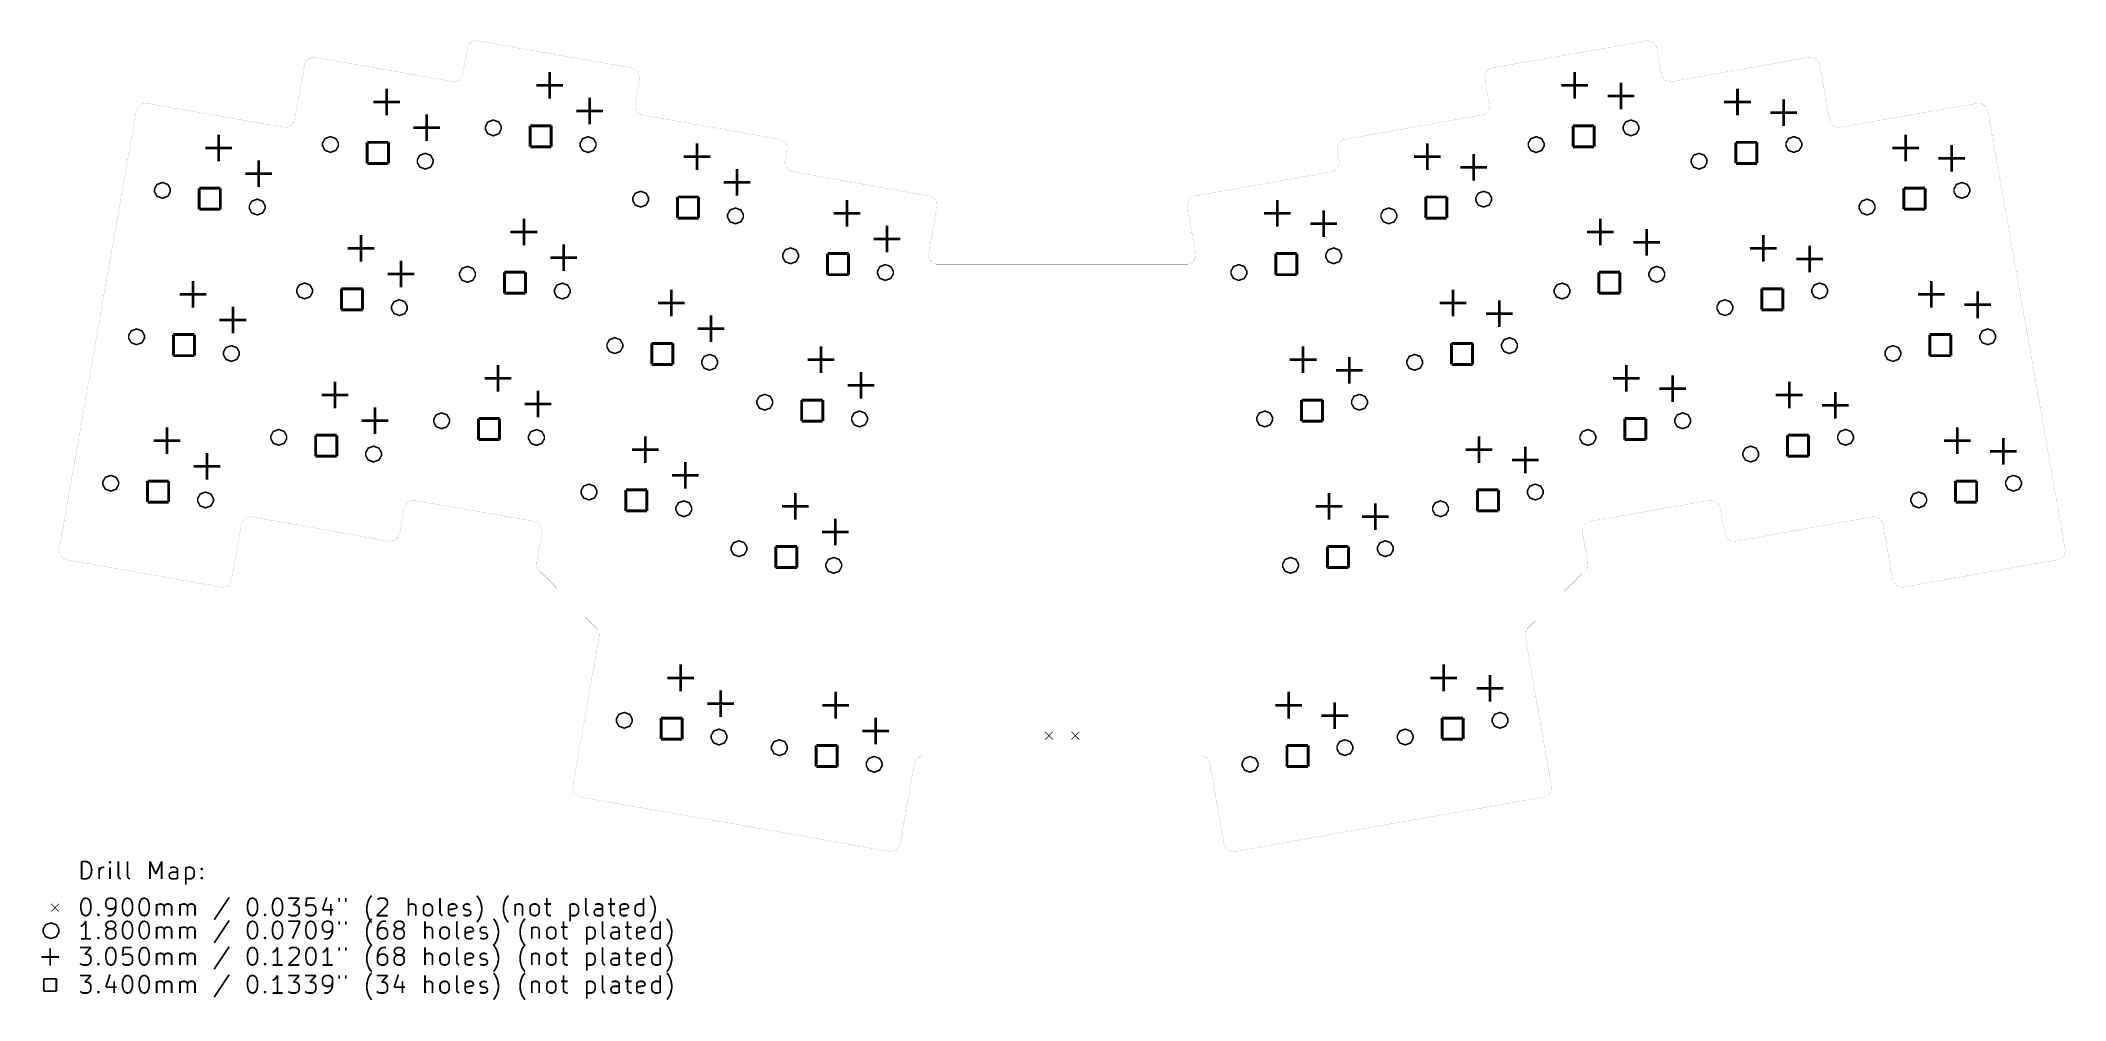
# Model space of a CAD drawing. Extents: x 0.23 to 9.34, y 0.11 to 4.43.
import ezdxf

# ---------------------------------------------------------------- set-up
doc = ezdxf.new("R2010")
doc.units = 0
doc.layers.get('0').update_dxf_attribs({"linetype": 'CONTINUOUS'})

msp = doc.modelspace()

# ---------------------------------------------------------------- linework, layer by layer
at = {"color": 173}
for points, const_width in [([(2.14865, 4.39606), (2.1275, 4.27588)], 0.000394), ([(2.19428, 4.428), (2.18892, 4.42899), (2.16482, 4.4215), (2.14958, 4.40142), (2.14865, 4.39606)], 0.000394), ([(2.89219, 4.30496), (2.19428, 4.428)], 0.000394), ([(7.45449, 4.428), (6.759, 4.30539)], 0.000394), ([(7.50011, 4.39606), (7.49914, 4.40142), (7.48389, 4.4215), (7.45979, 4.42899), (7.45449, 4.428)], 0.000394), ([(7.52126, 4.27588), (7.50011, 4.39606)], 0.000394), ([(1.4159, 4.3214), (1.37147, 4.06939)], 0.000394), ([(1.46153, 4.35335), (1.45617, 4.35433), (1.43207, 4.34685), (1.41683, 4.32676), (1.4159, 4.3214)], 0.000394), ([(2.08188, 4.24393), (1.46153, 4.35335)], 0.000394), ([(2.51861, 4.28694), (2.51861, 4.16689)], 0.012008), ([(2.9241, 4.25933), (2.92503, 4.26471), (2.91758, 4.28879), (2.89751, 4.30404), (2.89219, 4.30496)], 0.000394), ([(6.759, 4.30539), (6.75369, 4.30447), (6.73372, 4.28944), (6.72607, 4.26568), (6.72694, 4.26036)], 0.000394), ([(7.13015, 4.28694), (7.13015, 4.16689)], 0.012008), ([(8.18722, 4.35335), (7.56689, 4.24393)], 0.000394), ([(8.23286, 4.3214), (8.23188, 4.32676), (8.21664, 4.34685), (8.19254, 4.35433), (8.18722, 4.35335)], 0.000394), ([(8.27729, 4.06939), (8.23286, 4.3214)], 0.000394), ([(1.78586, 4.21224), (1.78586, 4.09218)], 0.012008), ([(2.08188, 4.24393), (2.08718, 4.243), (2.11128, 4.25049), (2.12651, 4.27056), (2.1275, 4.27588)], 0.000394), ([(2.45861, 4.22689), (2.57867, 4.22689)], 0.012008), ([(2.90294, 4.13917), (2.9241, 4.25933)], 0.000394), ([(6.72694, 4.26036), (6.74653, 4.13867)], 0.000394), ([(7.0701, 4.22689), (7.19021, 4.22689)], 0.012008), ([(7.33837, 4.23969), (7.33837, 4.11963)], 0.012008), ([(7.52126, 4.27588), (7.52219, 4.27056), (7.53743, 4.25049), (7.56153, 4.243), (7.56689, 4.24393)], 0.000394), ([(7.8629, 4.21224), (7.8629, 4.09218)], 0.012008), ([(0.659885, 4.1149), (0.311253, 2.13753)], 0.000394), ([(0.705513, 4.14681), (0.700142, 4.14779), (0.676053, 4.14031), (0.660807, 4.12028), (0.659885, 4.1149)], 0.000394), ([(1.32585, 4.03743), (0.705513, 4.14681)], 0.000394), ([(1.72581, 4.15224), (1.84592, 4.15224)], 0.012008), ([(1.96539, 4.09668), (1.96539, 3.97657)], 0.012008), ([(2.63807, 4.11128), (2.75814, 4.11128)], 0.012008), ([(2.69814, 4.17133), (2.69814, 4.05126)], 0.012008), ([(2.90294, 4.13917), (2.90196, 4.13385), (2.90944, 4.10975), (2.92947, 4.09451), (2.93485, 4.09353)], 0.000394), ([(6.71451, 4.09364), (6.71978, 4.09462), (6.73969, 4.1096), (6.74735, 4.13336), (6.74653, 4.13867)], 0.000394), ([(7.27832, 4.17969), (7.39839, 4.17969)], 0.012008), ([(7.8029, 4.15224), (7.92296, 4.15224)], 0.012008), ([(8.01107, 4.10499), (8.13118, 4.10499)], 0.012008), ([(8.07112, 4.16504), (8.07112, 4.04492)], 0.012008), ([(8.94325, 4.14681), (8.32292, 4.03743)], 0.000394), ([(8.98887, 4.1149), (8.9879, 4.12028), (8.97265, 4.14031), (8.94857, 4.14779), (8.94325, 4.14681)], 0.000394), ([(9.33751, 2.13753), (8.98887, 4.1149)], 0.000394), ([(1.02984, 4.00575), (1.02984, 3.88569)], 0.012008), ([(1.32585, 4.03743), (1.33116, 4.03651), (1.35525, 4.044), (1.3705, 4.06407), (1.37147, 4.06939)], 0.000394), ([(1.90533, 4.03662), (2.02539, 4.03662)], 0.012008), ([(2.52561, 4.04546), (2.43093, 4.04546)], 0.013386), ([(2.43093, 4.04546), (2.43093, 3.95085)], 0.013386), ([(2.52561, 3.95085), (2.52561, 4.04546)], 0.013386), ([(3.55524, 3.98415), (2.93485, 4.09353)], 0.000394), ([(6.71451, 4.09364), (6.09358, 3.98415)], 0.000394), ([(7.21783, 4.04546), (7.12315, 4.04546)], 0.013386), ([(7.12315, 4.04546), (7.12315, 3.95085)], 0.013386), ([(7.21783, 3.95085), (7.21783, 4.04546)], 0.013386), ([(8.27729, 4.06939), (8.27821, 4.06407), (8.29346, 4.044), (8.31754, 4.03651), (8.32292, 4.03743)], 0.000394), ([(8.61893, 4.00575), (8.61893, 3.88569)], 0.012008), ([(0.969835, 3.94569), (1.0899, 3.94569)], 0.012008), ([(1.79286, 3.97081), (1.69819, 3.97081)], 0.013386), ([(1.69819, 3.97081), (1.69819, 3.87614)], 0.013386), ([(1.79286, 3.87614), (1.79286, 3.97081)], 0.013386), ([(2.43093, 3.95085), (2.52561, 3.95085)], 0.013386), ([(3.18164, 3.96615), (3.18164, 3.84608)], 0.012008), ([(3.58713, 3.93853), (3.58806, 3.9439), (3.58062, 3.96799), (3.56054, 3.98324), (3.55524, 3.98415)], 0.000394), ([(3.57758, 3.88428), (3.58713, 3.93853)], 0.000394), ([(6.09358, 3.98415), (6.08822, 3.98324), (6.06814, 3.96799), (6.06065, 3.9439), (6.06164, 3.93853)], 0.000394), ([(6.06164, 3.93853), (6.07118, 3.88428)], 0.000394), ([(6.46712, 3.96615), (6.46712, 3.84608)], 0.012008), ([(6.67535, 3.91889), (6.67535, 3.79883)], 0.012008), ([(7.12315, 3.95085), (7.21783, 3.95085)], 0.013386), ([(7.95057, 3.97081), (7.8559, 3.97081)], 0.013386), ([(7.8559, 3.97081), (7.8559, 3.87614)], 0.013386), ([(7.95057, 3.87614), (7.95057, 3.97081)], 0.013386), ([(8.55886, 3.94569), (8.67899, 3.94569)], 0.012008), ([(8.82715, 3.9585), (8.82715, 3.83843)], 0.012008), ([(1.14931, 3.83014), (1.26942, 3.83014)], 0.012008), ([(1.20936, 3.89014), (1.20936, 3.77007)], 0.012008), ([(1.69819, 3.87614), (1.79286, 3.87614)], 0.013386), ([(3.12164, 3.90608), (3.24169, 3.90608)], 0.012008), ([(3.36117, 3.85053), (3.36117, 3.73047)], 0.012008), ([(3.57758, 3.88428), (3.57661, 3.87896), (3.5841, 3.85487), (3.60411, 3.83963), (3.60949, 3.83865)], 0.000394), ([(4.22987, 3.72928), (3.60949, 3.83865)], 0.000394), ([(6.03928, 3.83865), (5.41889, 3.72928)], 0.000394), ([(6.03928, 3.83865), (6.0446, 3.83963), (6.06467, 3.85487), (6.0721, 3.87896), (6.07118, 3.88428)], 0.000394), ([(6.40707, 3.90608), (6.52718, 3.90608)], 0.012008), ([(6.61529, 3.85889), (6.73535, 3.85889)], 0.012008), ([(7.8559, 3.87614), (7.95057, 3.87614)], 0.013386), ([(8.76708, 3.89849), (8.88715, 3.89849)], 0.012008), ([(1.03684, 3.76426), (0.942219, 3.76426)], 0.013386), ([(0.942219, 3.76426), (0.942219, 3.66965)], 0.013386), ([(1.03684, 3.66965), (1.03684, 3.76426)], 0.013386), ([(3.30111, 3.79053), (3.42117, 3.79053)], 0.012008), ([(8.7066, 3.76426), (8.61193, 3.76426)], 0.013386), ([(8.61193, 3.76426), (8.61193, 3.66965)], 0.013386), ([(8.7066, 3.66965), (8.7066, 3.76426)], 0.013386), ([(0.942219, 3.66965), (1.03684, 3.66965)], 0.013386), ([(3.18864, 3.72467), (3.09397, 3.72467)], 0.013386), ([(3.09397, 3.72467), (3.09397, 3.63004)], 0.013386), ([(3.18864, 3.63004), (3.18864, 3.72467)], 0.013386), ([(3.79628, 3.65121), (3.91635, 3.65121)], 0.012008), ([(3.85628, 3.71126), (3.85628, 3.59119)], 0.012008), ([(4.2239, 3.46869), (4.26178, 3.68365)], 0.000394), ([(4.26178, 3.68365), (4.26269, 3.68901), (4.25526, 3.71311), (4.23519, 3.72835), (4.22987, 3.72928)], 0.000394), ([(5.41889, 3.72928), (5.41351, 3.72835), (5.3935, 3.71311), (5.38601, 3.68901), (5.38699, 3.68365)], 0.000394), ([(5.38699, 3.68365), (5.42486, 3.46869)], 0.000394), ([(5.73242, 3.65121), (5.85249, 3.65121)], 0.012008), ([(5.79249, 3.71126), (5.79249, 3.59119)], 0.012008), ([(6.00071, 3.66401), (6.00071, 3.54394)], 0.012008), ([(6.55479, 3.72467), (6.46013, 3.72467)], 0.013386), ([(6.46013, 3.72467), (6.46013, 3.63004)], 0.013386), ([(6.55479, 3.63004), (6.55479, 3.72467)], 0.013386), ([(8.61193, 3.66965), (8.7066, 3.66965)], 0.013386), ([(1.66965, 3.55311), (1.66965, 3.43306)], 0.012008), ([(2.34233, 3.56776), (2.46246, 3.56776)], 0.012008), ([(2.4024, 3.62782), (2.4024, 3.50776)], 0.012008), ([(3.09397, 3.63004), (3.18864, 3.63004)], 0.013386), ([(4.03581, 3.59565), (4.03581, 3.47558)], 0.012008), ([(5.94065, 3.604), (6.06071, 3.604)], 0.012008), ([(6.46013, 3.63004), (6.55479, 3.63004)], 0.013386), ([(7.18631, 3.56776), (7.30643, 3.56776)], 0.012008), ([(7.24636, 3.62782), (7.24636, 3.50776)], 0.012008), ([(7.45458, 3.58057), (7.45458, 3.4605)], 0.012008), ([(7.97911, 3.55311), (7.97911, 3.43306)], 0.012008), ([(1.6096, 3.49311), (1.72965, 3.49311)], 0.012008), ([(2.58192, 3.51221), (2.58192, 3.39214)], 0.012008), ([(3.86328, 3.46978), (3.76867, 3.46978)], 0.013386), ([(3.76867, 3.46978), (3.76867, 3.37517)], 0.013386), ([(3.86328, 3.37517), (3.86328, 3.46978)], 0.013386), ([(3.97575, 3.53564), (4.09586, 3.53564)], 0.012008), ([(4.2239, 3.46869), (4.22314, 3.46457), (4.22467, 3.45133), (4.23247, 3.43658), (4.24567, 3.42632), (4.25836, 3.42247), (4.26264, 3.42247)], 0.000394), ([(5.38612, 3.42247), (5.39035, 3.42247), (5.40306, 3.42632), (5.41624, 3.43658), (5.42404, 3.45133), (5.42557, 3.46457), (5.42486, 3.46869)], 0.000394), ([(5.88015, 3.46978), (5.78549, 3.46978)], 0.013386), ([(5.78549, 3.46978), (5.78549, 3.37517)], 0.013386), ([(5.88015, 3.37517), (5.88015, 3.46978)], 0.013386), ([(7.39453, 3.52056), (7.51465, 3.52056)], 0.012008), ([(7.91911, 3.49311), (8.03917, 3.49311)], 0.012008), ([(8.18733, 3.50592), (8.18733, 3.38579)], 0.012008), ([(1.78911, 3.3775), (1.90918, 3.3775)], 0.012008), ([(1.84912, 3.43756), (1.84912, 3.31743)], 0.012008), ([(2.4094, 3.38633), (2.31472, 3.38633)], 0.013386), ([(2.31472, 3.38633), (2.31472, 3.29172)], 0.013386), ([(2.4094, 3.29172), (2.4094, 3.38633)], 0.013386), ([(2.52186, 3.45215), (2.64193, 3.45215)], 0.012008), ([(3.76867, 3.37517), (3.86328, 3.37517)], 0.013386), ([(5.38612, 3.42247), (4.26264, 3.42247)], 0.000394), ([(5.78549, 3.37517), (5.88015, 3.37517)], 0.013386), ([(7.33404, 3.38633), (7.23936, 3.38633)], 0.013386), ([(7.23936, 3.38633), (7.23936, 3.29172)], 0.013386), ([(7.33404, 3.29172), (7.33404, 3.38633)], 0.013386), ([(8.12733, 3.44586), (8.2474, 3.44586)], 0.012008), ([(0.853569, 3.28662), (0.973687, 3.28662)], 0.012008), ([(0.913629, 3.34663), (0.913629, 3.22657)], 0.012008), ([(1.67665, 3.31168), (1.58197, 3.31168)], 0.013386), ([(1.58197, 3.31168), (1.58197, 3.21701)], 0.013386), ([(1.67665, 3.21701), (1.67665, 3.31168)], 0.013386), ([(2.31472, 3.29172), (2.4094, 3.29172)], 0.013386), ([(3.06543, 3.30701), (3.06543, 3.18696)], 0.012008), ([(6.58333, 3.30701), (6.58333, 3.18696)], 0.012008), ([(7.23936, 3.29172), (7.33404, 3.29172)], 0.013386), ([(8.06679, 3.31168), (7.97217, 3.31168)], 0.013386), ([(7.97217, 3.31168), (7.97217, 3.21701)], 0.013386), ([(8.06679, 3.21701), (8.06679, 3.31168)], 0.013386), ([(8.67507, 3.28662), (8.79519, 3.28662)], 0.012008), ([(8.73514, 3.34663), (8.73514, 3.22657)], 0.012008), ([(8.94336, 3.29937), (8.94336, 3.17931)], 0.012008), ([(1.09315, 3.23101), (1.09315, 3.11094)], 0.012008), ([(1.58197, 3.21701), (1.67665, 3.21701)], 0.013386), ([(3.00537, 3.24696), (3.12549, 3.24696)], 0.012008), ([(3.24496, 3.1914), (3.24496, 3.07135)], 0.012008), ([(6.52333, 3.24696), (6.64339, 3.24696)], 0.012008), ([(6.7315, 3.19976), (6.85161, 3.19976)], 0.012008), ([(6.79156, 3.25976), (6.79156, 3.13971)], 0.012008), ([(7.97217, 3.21701), (8.06679, 3.21701)], 0.013386), ([(8.88331, 3.23936), (9.00342, 3.23936)], 0.012008), ([(0.920628, 3.10514), (0.825956, 3.10514)], 0.013386), ([(0.825956, 3.10514), (0.825956, 3.01053)], 0.013386), ([(0.920628, 3.01053), (0.920628, 3.10514)], 0.013386), ([(1.03309, 3.17101), (1.15316, 3.17101)], 0.012008), ([(3.1849, 3.1314), (3.30496, 3.1314)], 0.012008), ([(8.82281, 3.10514), (8.72814, 3.10514)], 0.013386), ([(8.72814, 3.10514), (8.72814, 3.01053)], 0.013386), ([(8.82281, 3.01053), (8.82281, 3.10514)], 0.013386), ([(0.825956, 3.01053), (0.920628, 3.01053)], 0.013386), ([(3.07243, 3.06554), (2.97775, 3.06554)], 0.013386), ([(2.97775, 3.06554), (2.97775, 2.97092)], 0.013386), ([(3.07243, 2.97092), (3.07243, 3.06554)], 0.013386), ([(3.74007, 3.05214), (3.74007, 2.93207)], 0.012008), ([(5.90869, 3.05214), (5.90869, 2.93207)], 0.012008), ([(6.11692, 3.00489), (6.11692, 2.88482)], 0.012008), ([(6.67101, 3.06554), (6.57633, 3.06554)], 0.013386), ([(6.57633, 3.06554), (6.57633, 2.97092)], 0.013386), ([(6.67101, 2.97092), (6.67101, 3.06554)], 0.013386), ([(8.72814, 3.01053), (8.82281, 3.01053)], 0.013386), ([(2.28618, 2.96869), (2.28618, 2.84864)], 0.012008), ([(2.97775, 2.97092), (3.07243, 2.97092)], 0.013386), ([(3.68007, 2.99208), (3.80013, 2.99208)], 0.012008), ([(3.9196, 2.93653), (3.9196, 2.81646)], 0.012008), ([(5.84864, 2.99208), (5.96875, 2.99208)], 0.012008), ([(6.05686, 2.94488), (6.17697, 2.94488)], 0.012008), ([(6.57633, 2.97092), (6.67101, 2.97092)], 0.013386), ([(7.36257, 2.96869), (7.36257, 2.84864)], 0.012008), ([(7.57081, 2.92144), (7.57081, 2.80138)], 0.012008), ([(1.49338, 2.83399), (1.61344, 2.83399)], 0.012008), ([(1.55344, 2.89399), (1.55344, 2.77393)], 0.012008), ([(2.22613, 2.90864), (2.34625, 2.90864)], 0.012008), ([(2.46565, 2.85308), (2.46565, 2.73301)], 0.012008), ([(3.85954, 2.87651), (3.9796, 2.87651)], 0.012008), ([(7.30257, 2.90864), (7.42264, 2.90864)], 0.012008), ([(7.51079, 2.86143), (7.63086, 2.86143)], 0.012008), ([(8.03532, 2.83399), (8.15539, 2.83399)], 0.012008), ([(8.09538, 2.89399), (8.09538, 2.77393)], 0.012008), ([(8.30354, 2.84679), (8.30354, 2.72672)], 0.012008), ([(1.73292, 2.77843), (1.73292, 2.65831)], 0.012008), ([(2.29318, 2.72721), (2.19851, 2.72721)], 0.013386), ([(2.19851, 2.72721), (2.19851, 2.6326)], 0.013386), ([(2.29318, 2.6326), (2.29318, 2.72721)], 0.013386), ([(2.40565, 2.79308), (2.52572, 2.79308)], 0.012008), ([(3.74707, 2.81065), (3.6524, 2.81065)], 0.013386), ([(3.6524, 2.81065), (3.6524, 2.71604)], 0.013386), ([(3.74707, 2.71604), (3.74707, 2.81065)], 0.013386), ([(5.99636, 2.81065), (5.90169, 2.81065)], 0.013386), ([(5.90169, 2.81065), (5.90169, 2.71604)], 0.013386), ([(5.99636, 2.71604), (5.99636, 2.81065)], 0.013386), ([(7.45025, 2.72721), (7.35558, 2.72721)], 0.013386), ([(7.35558, 2.72721), (7.35558, 2.6326)], 0.013386), ([(7.45025, 2.6326), (7.45025, 2.72721)], 0.013386), ([(8.24354, 2.78674), (8.36361, 2.78674)], 0.012008), ([(0.797418, 2.6875), (0.797418, 2.56743)], 0.012008), ([(1.56039, 2.65256), (1.46576, 2.65256)], 0.013386), ([(1.46576, 2.65256), (1.46576, 2.55789)], 0.013386), ([(1.56039, 2.55789), (1.56039, 2.65256)], 0.013386), ([(1.6729, 2.71838), (1.79297, 2.71838)], 0.012008), ([(2.94922, 2.64789), (2.94922, 2.52783)], 0.012008), ([(3.6524, 2.71604), (3.74707, 2.71604)], 0.013386), ([(5.90169, 2.71604), (5.99636, 2.71604)], 0.013386), ([(6.69954, 2.64789), (6.69954, 2.52783)], 0.012008), ([(8.183, 2.65256), (8.08837, 2.65256)], 0.013386), ([(8.08837, 2.65256), (8.08837, 2.55789)], 0.013386), ([(8.183, 2.55789), (8.183, 2.65256)], 0.013386), ([(8.85135, 2.6875), (8.85135, 2.56743)], 0.012008), ([(9.05957, 2.64031), (9.05957, 2.52018)], 0.012008), ([(0.737358, 2.6275), (0.857476, 2.6275)], 0.012008), ([(0.976942, 2.57189), (0.976942, 2.45182)], 0.012008), ([(1.46576, 2.55789), (1.56039, 2.55789)], 0.013386), ([(2.19851, 2.6326), (2.29318, 2.6326)], 0.013386), ([(2.88917, 2.58783), (3.00922, 2.58783)], 0.012008), ([(6.63954, 2.58783), (6.7596, 2.58783)], 0.012008), ([(6.90776, 2.60064), (6.90776, 2.48058)], 0.012008), ([(7.35558, 2.6326), (7.45025, 2.6326)], 0.013386), ([(8.08837, 2.55789), (8.183, 2.55789)], 0.013386), ([(8.79135, 2.6275), (8.9114, 2.6275)], 0.012008), ([(8.99951, 2.58024), (9.11962, 2.58024)], 0.012008), ([(0.916883, 2.51187), (1.03695, 2.51187)], 0.012008), ([(3.06868, 2.47228), (3.18875, 2.47228)], 0.012008), ([(3.12869, 2.53228), (3.12869, 2.41222)], 0.012008), ([(6.84776, 2.54064), (6.96783, 2.54064)], 0.012008), ([(0.804417, 2.44601), (0.709744, 2.44601)], 0.013386), ([(0.709744, 2.44601), (0.709744, 2.3514)], 0.013386), ([(0.804417, 2.3514), (0.804417, 2.44601)], 0.013386), ([(2.95622, 2.40642), (2.86154, 2.40642)], 0.013386), ([(2.86154, 2.40642), (2.86154, 2.31179)], 0.013386), ([(2.95622, 2.31179), (2.95622, 2.40642)], 0.013386), ([(3.62386, 2.39301), (3.62386, 2.27294)], 0.012008), ([(6.0249, 2.39301), (6.0249, 2.27294)], 0.012008), ([(6.78722, 2.40642), (6.6926, 2.40642)], 0.013386), ([(6.6926, 2.40642), (6.6926, 2.31179)], 0.013386), ([(6.78722, 2.31179), (6.78722, 2.40642)], 0.013386), ([(8.93901, 2.44601), (8.84435, 2.44601)], 0.013386), ([(8.84435, 2.44601), (8.84435, 2.3514)], 0.013386), ([(8.93901, 2.3514), (8.93901, 2.44601)], 0.013386), ([(0.709744, 2.3514), (0.804417, 2.3514)], 0.013386), ([(1.17676, 2.28472), (1.17139, 2.28569), (1.1473, 2.27821), (1.13205, 2.25819), (1.13113, 2.25282)], 0.000394), ([(1.17676, 2.28472), (1.7971, 2.17535)], 0.000394), ([(1.84272, 2.20731), (1.86388, 2.32747)], 0.000394), ([(1.9095, 2.35943), (1.90414, 2.3604), (1.88004, 2.35292), (1.86481, 2.33285), (1.86388, 2.32747)], 0.000394), ([(1.9095, 2.35943), (2.45231, 2.26372)], 0.000394), ([(2.86154, 2.31179), (2.95622, 2.31179)], 0.013386), ([(3.56381, 2.33296), (3.68392, 2.33296)], 0.012008), ([(3.80339, 2.2774), (3.80339, 2.15733)], 0.012008), ([(5.9649, 2.33296), (6.08496, 2.33296)], 0.012008), ([(6.17307, 2.28575), (6.29318, 2.28575)], 0.012008), ([(6.23313, 2.34576), (6.23313, 2.22569)], 0.012008), ([(6.6926, 2.31179), (6.78722, 2.31179)], 0.013386), ([(7.19646, 2.26372), (7.73926, 2.35943)], 0.000394), ([(7.78489, 2.32747), (7.7839, 2.33285), (7.76867, 2.35292), (7.74457, 2.3604), (7.73926, 2.35943)], 0.000394), ([(7.78489, 2.32747), (7.8061, 2.20731)], 0.000394), ([(7.85167, 2.17535), (8.47206, 2.28472)], 0.000394), ([(8.51764, 2.25282), (8.51665, 2.25819), (8.50142, 2.27821), (8.47737, 2.28569), (8.47206, 2.28472)], 0.000394), ([(8.84435, 2.3514), (8.93901, 2.3514)], 0.013386), ([(1.0867, 2.00082), (1.13113, 2.25282)], 0.000394), ([(1.7971, 2.17535), (1.8024, 2.17443), (1.8265, 2.18192), (1.84174, 2.20199), (1.84272, 2.20731)], 0.000394), ([(2.48421, 2.2181), (2.48514, 2.22347), (2.47771, 2.24756), (2.45763, 2.26281), (2.45231, 2.26372)], 0.000394), ([(2.48421, 2.2181), (2.45975, 2.07921)], 0.000394), ([(3.74333, 2.21739), (3.86339, 2.21739)], 0.012008), ([(7.19646, 2.26372), (7.19108, 2.26281), (7.17106, 2.24756), (7.16357, 2.22347), (7.16456, 2.2181)], 0.000394), ([(7.18901, 2.07921), (7.16456, 2.2181)], 0.000394), ([(7.8061, 2.20731), (7.80701, 2.20199), (7.82226, 2.18192), (7.84631, 2.17443), (7.85167, 2.17535)], 0.000394), ([(8.51764, 2.25282), (8.56207, 2.00082)], 0.000394), ([(0.311253, 2.13753), (0.310275, 2.13222), (0.317763, 2.10813), (0.337836, 2.09289), (0.343207, 2.0919)], 0.000394), ([(3.63086, 2.15153), (3.53618, 2.15153)], 0.013386), ([(3.53618, 2.15153), (3.53618, 2.05692)], 0.013386), ([(3.63086, 2.05692), (3.63086, 2.15153)], 0.013386), ([(6.11257, 2.15153), (6.0179, 2.15153)], 0.013386), ([(6.0179, 2.15153), (6.0179, 2.05692)], 0.013386), ([(6.11257, 2.05692), (6.11257, 2.15153)], 0.013386), ([(9.30561, 2.0919), (9.31093, 2.09289), (9.331, 2.10813), (9.33843, 2.13222), (9.33751, 2.13753)], 0.000394), ([(0.343207, 2.0919), (1.04107, 1.96886)], 0.000394), ([(2.45975, 2.07921), (2.45915, 2.07607), (2.46094, 2.06065), (2.46832, 2.04693), (2.4706, 2.04465)], 0.000394), ([(2.4706, 2.04465), (2.73036, 1.78288)], 0.000394), ([(3.53618, 2.05692), (3.63086, 2.05692)], 0.013386), ([(6.0179, 2.05692), (6.11257, 2.05692)], 0.013386), ([(6.9184, 1.78288), (7.17822, 2.04465)], 0.000394), ([(7.17822, 2.04465), (7.18044, 2.04693), (7.18782, 2.06065), (7.18956, 2.07607), (7.18901, 2.07921)], 0.000394), ([(8.60769, 1.96886), (9.30561, 2.0919)], 0.000394), ([(1.04107, 1.96886), (1.04639, 1.96793), (1.07048, 1.97542), (1.08572, 1.9955), (1.0867, 2.00082)], 0.000394), ([(8.56207, 2.00082), (8.56299, 1.9955), (8.57824, 1.97542), (8.60232, 1.96793), (8.60769, 1.96886)], 0.000394), ([(2.74121, 1.74832), (2.62169, 1.07048)], 0.000394), ([(2.74121, 1.74832), (2.74175, 1.75146), (2.73996, 1.76693), (2.73258, 1.78065), (2.73036, 1.78288)], 0.000394), ([(6.9184, 1.78288), (6.91613, 1.78065), (6.90875, 1.76693), (6.90696, 1.75146), (6.90756, 1.74832)], 0.000394), ([(7.02707, 1.07048), (6.90756, 1.74832)], 0.000394), ([(3.04779, 1.56044), (3.16792, 1.56044)], 0.012008), ([(3.10786, 1.6205), (3.10786, 1.50043)], 0.012008), ([(6.4809, 1.56044), (6.60097, 1.56044)], 0.012008), ([(6.5409, 1.6205), (6.5409, 1.50043)], 0.012008), ([(6.74914, 1.57324), (6.74914, 1.45318)], 0.012008), ([(3.28737, 1.50489), (3.28737, 1.38482)], 0.012008), ([(3.80578, 1.49744), (3.80578, 1.37733)], 0.012008), ([(5.84304, 1.49744), (5.84304, 1.37733)], 0.012008), ([(6.68907, 1.51324), (6.80919, 1.51324)], 0.012008), ([(3.11486, 1.37902), (3.02018, 1.37902)], 0.013386), ([(3.02018, 1.37902), (3.02018, 1.2844)], 0.013386), ([(3.11486, 1.2844), (3.11486, 1.37902)], 0.013386), ([(3.22732, 1.44482), (3.34739, 1.44482)], 0.012008), ([(3.74571, 1.43739), (3.86578, 1.43739)], 0.012008), ([(3.98525, 1.38184), (3.98525, 1.26177)], 0.012008), ([(5.78299, 1.43739), (5.90306, 1.43739)], 0.012008), ([(5.99121, 1.39014), (6.11128, 1.39014)], 0.012008), ([(6.05122, 1.45019), (6.05122, 1.33013)], 0.012008), ([(6.62858, 1.37902), (6.5339, 1.37902)], 0.013386), ([(6.5339, 1.37902), (6.5339, 1.2844)], 0.013386), ([(6.62858, 1.2844), (6.62858, 1.37902)], 0.013386), ([(3.02018, 1.2844), (3.11486, 1.2844)], 0.013386), ([(3.92524, 1.32178), (4.04531, 1.32178)], 0.012008), ([(4.74761, 1.31803), (4.78304, 1.28255)], 0.003543), ([(4.78304, 1.31803), (4.74761, 1.28255)], 0.003543), ([(4.86572, 1.31803), (4.90115, 1.28255)], 0.003543), ([(4.90115, 1.31803), (4.86572, 1.28255)], 0.003543), ([(6.5339, 1.2844), (6.62858, 1.2844)], 0.013386), ([(3.81272, 1.25597), (3.7181, 1.25597)], 0.013386), ([(3.7181, 1.25597), (3.7181, 1.1613)], 0.013386), ([(3.81272, 1.1613), (3.81272, 1.25597)], 0.013386), ([(4.19824, 1.20866), (4.19189, 1.20866), (4.1729, 1.19949), (4.16026, 1.18083), (4.15944, 1.17611)], 0.000394), ([(4.19824, 1.20866), (5.45053, 1.20866)], 0.000394), ([(5.48931, 1.17611), (5.48844, 1.18083), (5.47586, 1.19949), (5.45682, 1.20866), (5.45053, 1.20866)], 0.000394), ([(5.93067, 1.25597), (5.83604, 1.25597)], 0.013386), ([(5.83604, 1.25597), (5.83604, 1.1613)], 0.013386), ([(5.93067, 1.1613), (5.93067, 1.25597)], 0.013386), ([(3.7181, 1.1613), (3.81272, 1.1613)], 0.013386), ([(4.09506, 0.81071), (4.15944, 1.17611)], 0.000394), ([(5.48931, 1.17611), (5.55376, 0.81071)], 0.000394), ([(5.83604, 1.1613), (5.93067, 1.1613)], 0.013386), ([(2.62169, 1.07048), (2.62071, 1.06516), (2.62819, 1.04112), (2.64828, 1.02588), (2.65365, 1.0249)], 0.000394), ([(2.65365, 1.0249), (4.04943, 0.778754)], 0.000394), ([(5.59933, 0.778754), (6.99517, 1.0249)], 0.000394), ([(6.99517, 1.0249), (7.00049, 1.02588), (7.02056, 1.04112), (7.028, 1.06516), (7.02707, 1.07048)], 0.000394), ([(0.41314, 0.655328), (0.41314, 0.734104)], 0.007874), ([(0.41314, 0.734104), (0.431858, 0.734104)], 0.007874), ([(0.431858, 0.734104), (0.443088, 0.73036)], 0.007874), ([(0.443088, 0.73036), (0.450629, 0.722819)], 0.007874), ([(0.540582, 0.734104), (0.536838, 0.73036)], 0.007874), ([(0.536838, 0.73036), (0.540582, 0.726563)], 0.007874), ([(0.544379, 0.73036), (0.540582, 0.734104)], 0.007874), ([(0.540582, 0.734104), (0.540582, 0.726563)], 0.007874), ([(0.540582, 0.726563), (0.544379, 0.73036)], 0.007874), ([(0.578125, 0.666613), (0.578125, 0.734104)], 0.007874), ([(0.619358, 0.666613), (0.619358, 0.734104)], 0.007874), ([(0.720594, 0.655328), (0.720594, 0.734104)], 0.007874), ([(0.720594, 0.734104), (0.746853, 0.677843)], 0.007874), ([(0.746853, 0.677843), (0.773058, 0.734104)], 0.007874), ([(0.773058, 0.734104), (0.773058, 0.655328)], 0.007874), ([(4.04943, 0.778754), (4.05474, 0.777832), (4.07883, 0.785319), (4.09407, 0.805393), (4.09506, 0.81071)], 0.000394), ([(5.55376, 0.81071), (5.55469, 0.805393), (5.56993, 0.785319), (5.59397, 0.777832), (5.59933, 0.778754)], 0.000394), ([(0.431858, 0.655328), (0.41314, 0.655328)], 0.007874), ([(0.443088, 0.659071), (0.431858, 0.655328)], 0.007874), ([(0.450629, 0.666613), (0.443088, 0.659071)], 0.007874), ([(0.450629, 0.722819), (0.454372, 0.715332)], 0.007874), ([(0.454372, 0.6741), (0.450629, 0.666613)], 0.007874), ([(0.454372, 0.715332), (0.458117, 0.700358)], 0.007874), ([(0.458117, 0.689074), (0.454372, 0.6741)], 0.007874), ([(0.458117, 0.700358), (0.458117, 0.689074)], 0.007874), ([(0.491863, 0.655328), (0.491863, 0.707844)], 0.007874), ([(0.491863, 0.692817), (0.495606, 0.700358)], 0.007874), ([(0.495606, 0.700358), (0.499349, 0.704101)], 0.007874), ([(0.499349, 0.704101), (0.506836, 0.707844)], 0.007874), ([(0.506836, 0.707844), (0.514378, 0.707844)], 0.007874), ([(0.540582, 0.655328), (0.540582, 0.707844)], 0.007874), ([(0.581868, 0.659071), (0.578125, 0.666613)], 0.007874), ([(0.589356, 0.655328), (0.581868, 0.659071)], 0.007874), ([(0.623101, 0.659071), (0.619358, 0.666613)], 0.007874), ([(0.630588, 0.655328), (0.623101, 0.659071)], 0.007874), ([(0.806803, 0.6741), (0.810547, 0.681586)], 0.007874), ([(0.806803, 0.666613), (0.806803, 0.6741)], 0.007874), ([(0.810547, 0.659071), (0.806803, 0.666613)], 0.007874), ([(0.818088, 0.707844), (0.810547, 0.704101)], 0.007874), ([(0.810547, 0.681586), (0.818088, 0.685331)], 0.007874), ([(0.818088, 0.655328), (0.810547, 0.659071)], 0.007874), ([(0.833062, 0.707844), (0.818088, 0.707844)], 0.007874), ([(0.818088, 0.685331), (0.836806, 0.685331)], 0.007874), ([(0.836806, 0.655328), (0.818088, 0.655328)], 0.007874), ([(0.840549, 0.704101), (0.833062, 0.707844)], 0.007874), ([(0.836806, 0.685331), (0.844293, 0.689074)], 0.007874), ([(0.844293, 0.659071), (0.836806, 0.655328)], 0.007874), ([(0.844293, 0.696615), (0.840549, 0.704101)], 0.007874), ([(0.844293, 0.655328), (0.844293, 0.696615)], 0.007874), ([(0.881836, 0.707844), (0.881836, 0.629124)], 0.007874), ([(0.881836, 0.704101), (0.889324, 0.707844)], 0.007874), ([(0.889324, 0.655328), (0.881836, 0.659071)], 0.007874), ([(0.889324, 0.707844), (0.904297, 0.707844)], 0.007874), ([(0.904297, 0.655328), (0.889324, 0.655328)], 0.007874), ([(0.904297, 0.707844), (0.911783, 0.704101)], 0.007874), ([(0.911783, 0.659071), (0.904297, 0.655328)], 0.007874), ([(0.911783, 0.704101), (0.915582, 0.700358)], 0.007874), ([(0.915582, 0.662869), (0.911783, 0.659071)], 0.007874), ([(0.915582, 0.700358), (0.919325, 0.692817)], 0.007874), ([(0.919325, 0.670356), (0.915582, 0.662869)], 0.007874), ([(0.919325, 0.692817), (0.919325, 0.670356)], 0.007874), ([(0.949328, 0.700358), (0.953071, 0.704101)], 0.007874), ([(0.953071, 0.696615), (0.949328, 0.700358)], 0.007874), ([(0.949328, 0.659071), (0.953071, 0.662869)], 0.007874), ([(0.953071, 0.655328), (0.949328, 0.659071)], 0.007874), ([(0.953071, 0.704101), (0.956814, 0.700358)], 0.007874), ([(0.953071, 0.704101), (0.953071, 0.696615)], 0.007874), ([(0.956814, 0.700358), (0.953071, 0.696615)], 0.007874), ([(0.953071, 0.662869), (0.956814, 0.659071)], 0.007874), ([(0.953071, 0.662869), (0.953071, 0.655328)], 0.007874), ([(0.956814, 0.659071), (0.953071, 0.655328)], 0.007874), ([(0.409343, 0.538738), (0.41314, 0.553711)], 0.007874), ([(0.41314, 0.553711), (0.416883, 0.561253)], 0.007874), ([(0.416883, 0.561253), (0.420628, 0.564996)], 0.007874), ([(0.420628, 0.564996), (0.428114, 0.568739)], 0.007874), ([(0.428114, 0.568739), (0.435601, 0.568739)], 0.007874), ([(0.435601, 0.568739), (0.443088, 0.564996)], 0.007874), ([(0.443088, 0.564996), (0.446886, 0.561253)], 0.007874), ([(0.446886, 0.561253), (0.450629, 0.553711)], 0.007874), ([(0.450629, 0.553711), (0.454372, 0.538738)], 0.007874), ([(0.525608, 0.561253), (0.521864, 0.553711)], 0.007874), ([(0.521864, 0.553711), (0.521864, 0.534993)], 0.007874), ([(0.529351, 0.564996), (0.525608, 0.561253)], 0.007874), ([(0.536838, 0.568739), (0.529351, 0.564996)], 0.007874), ([(0.551867, 0.568739), (0.536838, 0.568739)], 0.007874), ([(0.559353, 0.564996), (0.551867, 0.568739)], 0.007874), ([(0.563097, 0.561253), (0.559353, 0.564996)], 0.007874), ([(0.56684, 0.553711), (0.563097, 0.561253)], 0.007874), ([(0.56684, 0.523762), (0.56684, 0.553711)], 0.007874), ([(0.596843, 0.538738), (0.600586, 0.553711)], 0.007874), ([(0.600586, 0.553711), (0.604329, 0.561253)], 0.007874), ([(0.604329, 0.561253), (0.608074, 0.564996)], 0.007874), ([(0.608074, 0.564996), (0.615614, 0.568739)], 0.007874), ([(0.615614, 0.568739), (0.623101, 0.568739)], 0.007874), ([(0.623101, 0.568739), (0.630588, 0.564996)], 0.007874), ([(0.630588, 0.564996), (0.634332, 0.561253)], 0.007874), ([(0.634332, 0.561253), (0.638075, 0.553711)], 0.007874), ([(0.638075, 0.553711), (0.641818, 0.538738)], 0.007874), ([(0.671821, 0.538738), (0.675564, 0.553711)], 0.007874), ([(0.675564, 0.553711), (0.679363, 0.561253)], 0.007874), ([(0.679363, 0.561253), (0.683106, 0.564996)], 0.007874), ([(0.683106, 0.564996), (0.690593, 0.568739)], 0.007874), ([(0.690593, 0.568739), (0.698079, 0.568739)], 0.007874), ([(0.698079, 0.568739), (0.705567, 0.564996)], 0.007874), ([(0.705567, 0.564996), (0.70931, 0.561253)], 0.007874), ([(0.70931, 0.561253), (0.713108, 0.553711)], 0.007874), ([(0.713108, 0.553711), (0.716851, 0.538738)], 0.007874), ([(1.07677, 0.572483), (1.00928, 0.471246)], 0.007874), ([(1.15929, 0.538738), (1.16303, 0.553711)], 0.007874), ([(1.16303, 0.553711), (1.16677, 0.561253)], 0.007874), ([(1.16677, 0.561253), (1.17052, 0.564996)], 0.007874), ([(1.17052, 0.564996), (1.17801, 0.568739)], 0.007874), ([(1.17801, 0.568739), (1.18555, 0.568739)], 0.007874), ([(1.18555, 0.568739), (1.19303, 0.564996)], 0.007874), ([(1.19303, 0.564996), (1.19678, 0.561253)], 0.007874), ([(1.19678, 0.561253), (1.20052, 0.553711)], 0.007874), ([(1.20052, 0.553711), (1.20426, 0.538738)], 0.007874), ([(1.27176, 0.538738), (1.2755, 0.553711)], 0.007874), ([(1.2755, 0.553711), (1.27924, 0.561253)], 0.007874), ([(1.27924, 0.561253), (1.28299, 0.564996)], 0.007874), ([(1.28299, 0.564996), (1.29053, 0.568739)], 0.007874), ([(1.29053, 0.568739), (1.29801, 0.568739)], 0.007874), ([(1.29801, 0.568739), (1.3055, 0.564996)], 0.007874), ([(1.3055, 0.564996), (1.30924, 0.561253)], 0.007874), ([(1.30924, 0.561253), (1.31299, 0.553711)], 0.007874), ([(1.31299, 0.553711), (1.31673, 0.538738)], 0.007874), ([(1.34299, 0.568739), (1.39176, 0.568739)], 0.007874), ([(1.39176, 0.568739), (1.36551, 0.538738)], 0.007874), ([(1.42551, 0.568739), (1.42176, 0.53125)], 0.007874), ([(1.463, 0.568739), (1.42551, 0.568739)], 0.007874), ([(1.51546, 0.572483), (1.49675, 0.516222)], 0.007874), ([(1.57172, 0.568739), (1.57172, 0.553711)], 0.007874), ([(1.60172, 0.568739), (1.60172, 0.553711)], 0.007874), ([(1.69547, 0.527507), (1.69922, 0.546224)], 0.007874), ([(1.69922, 0.546224), (1.70296, 0.557508)], 0.007874), ([(1.70296, 0.557508), (1.70671, 0.564996)], 0.007874), ([(1.70671, 0.564996), (1.71419, 0.576226)], 0.007874), ([(1.71419, 0.576226), (1.71793, 0.579969)], 0.007874), ([(1.74419, 0.561253), (1.74794, 0.564996)], 0.007874), ([(1.74794, 0.564996), (1.75543, 0.568739)], 0.007874), ([(1.75543, 0.568739), (1.77419, 0.568739)], 0.007874), ([(1.77419, 0.568739), (1.78168, 0.564996)], 0.007874), ([(1.78168, 0.564996), (1.78543, 0.561253)], 0.007874), ([(1.78543, 0.561253), (1.78917, 0.553711)], 0.007874), ([(1.78917, 0.546224), (1.78543, 0.534993)], 0.007874), ([(1.78917, 0.553711), (1.78917, 0.546224)], 0.007874), ([(1.88292, 0.490018), (1.88292, 0.568739)], 0.007874), ([(2.02539, 0.501247), (2.02539, 0.568739)], 0.007874), ([(2.19417, 0.576226), (2.19038, 0.579969)], 0.007874), ([(2.20167, 0.564996), (2.19417, 0.576226)], 0.007874), ([(2.2054, 0.557508), (2.20167, 0.564996)], 0.007874), ([(2.20915, 0.546224), (2.2054, 0.557508)], 0.007874), ([(2.21289, 0.527507), (2.20915, 0.546224)], 0.007874), ([(2.31039, 0.527507), (2.31413, 0.546224)], 0.007874), ([(2.31413, 0.546224), (2.31787, 0.557508)], 0.007874), ([(2.31787, 0.557508), (2.32161, 0.564996)], 0.007874), ([(2.32161, 0.564996), (2.32915, 0.576226)], 0.007874), ([(2.32915, 0.576226), (2.3329, 0.579969)], 0.007874), ([(2.50537, 0.568739), (2.50537, 0.501247)], 0.007874), ([(2.68158, 0.501247), (2.68158, 0.568739)], 0.007874), ([(2.79406, 0.568739), (2.79406, 0.501247)], 0.007874), ([(2.94032, 0.490018), (2.94032, 0.568739)], 0.007874), ([(2.97407, 0.576226), (2.97032, 0.579969)], 0.007874), ([(2.98156, 0.564996), (2.97407, 0.576226)], 0.007874), ([(2.98529, 0.557508), (2.98156, 0.564996)], 0.007874), ([(2.98904, 0.546224), (2.98529, 0.557508)], 0.007874), ([(2.99278, 0.527507), (2.98904, 0.546224)], 0.007874), ([(0.275011, 0.543728), (0.310439, 0.508301)], 0.003543), ([(0.310439, 0.543728), (0.275011, 0.508301)], 0.003543), ([(0.409343, 0.519965), (0.409343, 0.538738)], 0.007874), ([(0.41314, 0.504992), (0.409343, 0.519965)], 0.007874), ([(0.416883, 0.497504), (0.41314, 0.504992)], 0.007874), ([(0.420628, 0.493761), (0.416883, 0.497504)], 0.007874), ([(0.424371, 0.45356), (0.416883, 0.446072)], 0.007874), ([(0.428114, 0.490018), (0.420628, 0.493761)], 0.007874), ([(0.431858, 0.464789), (0.424371, 0.45356)], 0.007874), ([(0.435601, 0.490018), (0.428114, 0.490018)], 0.007874), ([(0.431858, 0.386068), (0.431858, 0.464789)], 0.007874), ([(0.443088, 0.493761), (0.435601, 0.490018)], 0.007874), ([(0.446886, 0.497504), (0.443088, 0.493761)], 0.007874), ([(0.450629, 0.504992), (0.446886, 0.497504)], 0.007874), ([(0.454372, 0.519965), (0.450629, 0.504992)], 0.007874), ([(0.454372, 0.538738), (0.454372, 0.519965)], 0.007874), ([(0.484375, 0.493761), (0.488118, 0.497504)], 0.007874), ([(0.488118, 0.490018), (0.484375, 0.493761)], 0.007874), ([(0.488118, 0.497504), (0.491863, 0.493761)], 0.007874), ([(0.488118, 0.497504), (0.488118, 0.490018)], 0.007874), ([(0.491863, 0.493761), (0.488118, 0.490018)], 0.007874), ([(0.521864, 0.534993), (0.525608, 0.527507)], 0.007874), ([(0.521864, 0.449815), (0.525608, 0.457303)], 0.007874), ([(0.525608, 0.527507), (0.529351, 0.523762)], 0.007874), ([(0.525608, 0.457303), (0.529351, 0.461046)], 0.007874), ([(0.529351, 0.523762), (0.536838, 0.519965)], 0.007874), ([(0.529351, 0.490018), (0.544379, 0.490018)], 0.007874), ([(0.529351, 0.461046), (0.536838, 0.464789)], 0.007874), ([(0.536838, 0.519965), (0.551867, 0.519965)], 0.007874), ([(0.536838, 0.464789), (0.551867, 0.464789)], 0.007874), ([(0.544379, 0.490018), (0.551867, 0.493761)], 0.007874), ([(0.551867, 0.519965), (0.559353, 0.523762)], 0.007874), ([(0.551867, 0.493761), (0.55561, 0.497504)], 0.007874), ([(0.551867, 0.464789), (0.559353, 0.461046)], 0.007874), ([(0.55561, 0.497504), (0.563097, 0.508735)], 0.007874), ([(0.559353, 0.523762), (0.563097, 0.527507)], 0.007874), ([(0.559353, 0.461046), (0.563097, 0.457303)], 0.007874), ([(0.563097, 0.527507), (0.56684, 0.534993)], 0.007874), ([(0.563097, 0.508735), (0.56684, 0.523762)], 0.007874), ([(0.563097, 0.457303), (0.56684, 0.449815)], 0.007874), ([(0.596843, 0.519965), (0.596843, 0.538738)], 0.007874), ([(0.600586, 0.504992), (0.596843, 0.519965)], 0.007874), ([(0.604329, 0.497504), (0.600586, 0.504992)], 0.007874), ([(0.600586, 0.449815), (0.604329, 0.457303)], 0.007874), ([(0.608074, 0.493761), (0.604329, 0.497504)], 0.007874), ([(0.604329, 0.457303), (0.608074, 0.461046)], 0.007874), ([(0.615614, 0.490018), (0.608074, 0.493761)], 0.007874), ([(0.608074, 0.461046), (0.615614, 0.464789)], 0.007874), ([(0.623101, 0.490018), (0.615614, 0.490018)], 0.007874), ([(0.615614, 0.464789), (0.623101, 0.464789)], 0.007874), ([(0.630588, 0.493761), (0.623101, 0.490018)], 0.007874), ([(0.623101, 0.464789), (0.630588, 0.461046)], 0.007874), ([(0.634332, 0.497504), (0.630588, 0.493761)], 0.007874), ([(0.630588, 0.461046), (0.634332, 0.457303)], 0.007874), ([(0.638075, 0.504992), (0.634332, 0.497504)], 0.007874), ([(0.634332, 0.457303), (0.638075, 0.449815)], 0.007874), ([(0.641818, 0.519965), (0.638075, 0.504992)], 0.007874), ([(0.641818, 0.538738), (0.641818, 0.519965)], 0.007874), ([(0.671821, 0.519965), (0.671821, 0.538738)], 0.007874), ([(0.675564, 0.504992), (0.671821, 0.519965)], 0.007874), ([(0.679363, 0.497504), (0.675564, 0.504992)], 0.007874), ([(0.675564, 0.449815), (0.679363, 0.457303)], 0.007874), ([(0.683106, 0.493761), (0.679363, 0.497504)], 0.007874), ([(0.679363, 0.457303), (0.683106, 0.461046)], 0.007874), ([(0.690593, 0.490018), (0.683106, 0.493761)], 0.007874), ([(0.683106, 0.461046), (0.690593, 0.464789)], 0.007874), ([(0.698079, 0.490018), (0.690593, 0.490018)], 0.007874), ([(0.690593, 0.464789), (0.698079, 0.464789)], 0.007874), ([(0.705567, 0.493761), (0.698079, 0.490018)], 0.007874), ([(0.698079, 0.464789), (0.705567, 0.461046)], 0.007874), ([(0.70931, 0.497504), (0.705567, 0.493761)], 0.007874), ([(0.705567, 0.461046), (0.70931, 0.457303)], 0.007874), ([(0.713108, 0.504992), (0.70931, 0.497504)], 0.007874), ([(0.70931, 0.457303), (0.713108, 0.449815)], 0.007874), ([(0.716851, 0.519965), (0.713108, 0.504992)], 0.007874), ([(0.716851, 0.538738), (0.716851, 0.519965)], 0.007874), ([(0.750597, 0.490018), (0.750597, 0.542481)], 0.007874), ([(0.750597, 0.534993), (0.75434, 0.538738)], 0.007874), ([(0.75434, 0.538738), (0.761828, 0.542481)], 0.007874), ([(0.761828, 0.542481), (0.773058, 0.542481)], 0.007874), ([(0.773058, 0.542481), (0.780599, 0.538738)], 0.007874), ([(0.780599, 0.538738), (0.784343, 0.53125)], 0.007874), ([(0.784343, 0.53125), (0.788086, 0.538738)], 0.007874), ([(0.784343, 0.53125), (0.784343, 0.490018)], 0.007874), ([(0.788086, 0.538738), (0.795574, 0.542481)], 0.007874), ([(0.795574, 0.542481), (0.806803, 0.542481)], 0.007874), ([(0.806803, 0.542481), (0.814344, 0.538738)], 0.007874), ([(0.814344, 0.538738), (0.818088, 0.53125)], 0.007874), ([(0.818088, 0.53125), (0.818088, 0.490018)], 0.007874), ([(0.855578, 0.490018), (0.855578, 0.542481)], 0.007874), ([(0.855578, 0.534993), (0.859321, 0.538738)], 0.007874), ([(0.859321, 0.538738), (0.866808, 0.542481)], 0.007874), ([(0.866808, 0.542481), (0.878039, 0.542481)], 0.007874), ([(0.878039, 0.542481), (0.885579, 0.538738)], 0.007874), ([(0.885579, 0.538738), (0.889324, 0.53125)], 0.007874), ([(0.889324, 0.53125), (0.893067, 0.538738)], 0.007874), ([(0.889324, 0.53125), (0.889324, 0.490018)], 0.007874), ([(0.893067, 0.538738), (0.900553, 0.542481)], 0.007874), ([(0.900553, 0.542481), (0.911783, 0.542481)], 0.007874), ([(0.911783, 0.542481), (0.919325, 0.538738)], 0.007874), ([(0.919325, 0.538738), (0.923068, 0.53125)], 0.007874), ([(0.923068, 0.53125), (0.923068, 0.490018)], 0.007874), ([(1.07677, 0.468533), (1.00928, 0.367296)], 0.007874), ([(1.15929, 0.519965), (1.15929, 0.538738)], 0.007874), ([(1.16303, 0.504992), (1.15929, 0.519965)], 0.007874), ([(1.16677, 0.497504), (1.16303, 0.504992)], 0.007874), ([(1.16303, 0.449815), (1.16677, 0.457303)], 0.007874), ([(1.17052, 0.493761), (1.16677, 0.497504)], 0.007874), ([(1.16677, 0.457303), (1.17052, 0.461046)], 0.007874), ([(1.17801, 0.490018), (1.17052, 0.493761)], 0.007874), ([(1.17052, 0.461046), (1.17801, 0.464789)], 0.007874), ([(1.18555, 0.490018), (1.17801, 0.490018)], 0.007874), ([(1.17801, 0.464789), (1.18555, 0.464789)], 0.007874), ([(1.19303, 0.493761), (1.18555, 0.490018)], 0.007874), ([(1.18555, 0.464789), (1.19303, 0.461046)], 0.007874), ([(1.19678, 0.497504), (1.19303, 0.493761)], 0.007874), ([(1.19303, 0.461046), (1.19678, 0.457303)], 0.007874), ([(1.20052, 0.504992), (1.19678, 0.497504)], 0.007874), ([(1.19678, 0.457303), (1.20052, 0.449815)], 0.007874), ([(1.20426, 0.519965), (1.20052, 0.504992)], 0.007874), ([(1.20426, 0.538738), (1.20426, 0.519965)], 0.007874), ([(1.23427, 0.493761), (1.23801, 0.497504)], 0.007874), ([(1.23801, 0.490018), (1.23427, 0.493761)], 0.007874), ([(1.23801, 0.497504), (1.24175, 0.493761)], 0.007874), ([(1.23801, 0.497504), (1.23801, 0.490018)], 0.007874), ([(1.24175, 0.493761), (1.23801, 0.490018)], 0.007874), ([(1.27176, 0.519965), (1.27176, 0.538738)], 0.007874), ([(1.2755, 0.504992), (1.27176, 0.519965)], 0.007874), ([(1.27924, 0.497504), (1.2755, 0.504992)], 0.007874), ([(1.2755, 0.449815), (1.27924, 0.457303)], 0.007874), ([(1.28299, 0.493761), (1.27924, 0.497504)], 0.007874), ([(1.27924, 0.457303), (1.28299, 0.461046)], 0.007874), ([(1.29053, 0.490018), (1.28299, 0.493761)], 0.007874), ([(1.28299, 0.461046), (1.29053, 0.464789)], 0.007874), ([(1.29801, 0.490018), (1.29053, 0.490018)], 0.007874), ([(1.29053, 0.464789), (1.29801, 0.464789)], 0.007874), ([(1.3055, 0.493761), (1.29801, 0.490018)], 0.007874), ([(1.29801, 0.464789), (1.3055, 0.461046)], 0.007874), ([(1.30924, 0.497504), (1.3055, 0.493761)], 0.007874), ([(1.3055, 0.461046), (1.30924, 0.457303)], 0.007874), ([(1.31299, 0.504992), (1.30924, 0.497504)], 0.007874), ([(1.30924, 0.457303), (1.31299, 0.449815)], 0.007874), ([(1.31673, 0.519965), (1.31299, 0.504992)], 0.007874), ([(1.31673, 0.538738), (1.31673, 0.519965)], 0.007874), ([(1.34673, 0.493761), (1.34299, 0.497504)], 0.007874), ([(1.34299, 0.464789), (1.39551, 0.464789)], 0.007874), ([(1.35427, 0.490018), (1.34673, 0.493761)], 0.007874), ([(1.37674, 0.490018), (1.35427, 0.490018)], 0.007874), ([(1.39551, 0.464789), (1.36176, 0.386068)], 0.007874), ([(1.36551, 0.538738), (1.37674, 0.538738)], 0.007874), ([(1.37674, 0.538738), (1.38422, 0.534993)], 0.007874), ([(1.38422, 0.493761), (1.37674, 0.490018)], 0.007874), ([(1.38422, 0.534993), (1.38802, 0.53125)], 0.007874), ([(1.38802, 0.497504), (1.38422, 0.493761)], 0.007874), ([(1.38802, 0.53125), (1.39176, 0.523762)], 0.007874), ([(1.39176, 0.504992), (1.38802, 0.497504)], 0.007874), ([(1.39176, 0.523762), (1.39176, 0.504992)], 0.007874), ([(1.42176, 0.53125), (1.42551, 0.534993)], 0.007874), ([(1.42551, 0.493761), (1.42176, 0.497504)], 0.007874), ([(1.42551, 0.534993), (1.433, 0.538738)], 0.007874), ([(1.433, 0.490018), (1.42551, 0.493761)], 0.007874), ([(1.42551, 0.449815), (1.42925, 0.457303)], 0.007874), ([(1.42925, 0.457303), (1.433, 0.461046)], 0.007874), ([(1.433, 0.538738), (1.45171, 0.538738)], 0.007874), ([(1.45171, 0.490018), (1.433, 0.490018)], 0.007874), ([(1.433, 0.461046), (1.44049, 0.464789)], 0.007874), ([(1.44049, 0.464789), (1.44797, 0.464789)], 0.007874), ([(1.44797, 0.464789), (1.45551, 0.461046)], 0.007874), ([(1.45171, 0.538738), (1.45925, 0.534993)], 0.007874), ([(1.45925, 0.493761), (1.45171, 0.490018)], 0.007874), ([(1.45551, 0.461046), (1.45925, 0.457303)], 0.007874), ([(1.45925, 0.534993), (1.463, 0.53125)], 0.007874), ([(1.463, 0.497504), (1.45925, 0.493761)], 0.007874), ([(1.45925, 0.457303), (1.463, 0.449815)], 0.007874), ([(1.463, 0.53125), (1.46674, 0.523762)], 0.007874), ([(1.46674, 0.504992), (1.463, 0.497504)], 0.007874), ([(1.46674, 0.523762), (1.46674, 0.504992)], 0.007874), ([(1.49675, 0.516222), (1.54546, 0.516222)], 0.007874), ([(1.50049, 0.457303), (1.49675, 0.449815)], 0.007874), ([(1.50424, 0.461046), (1.50049, 0.457303)], 0.007874), ([(1.51172, 0.464789), (1.50424, 0.461046)], 0.007874), ([(1.52675, 0.464789), (1.51172, 0.464789)], 0.007874), ([(1.53424, 0.461046), (1.52675, 0.464789)], 0.007874), ([(1.53424, 0.542481), (1.53424, 0.490018)], 0.007874), ([(1.53797, 0.457303), (1.53424, 0.461046)], 0.007874), ([(1.54172, 0.449815), (1.53797, 0.457303)], 0.007874), ([(1.57172, 0.464789), (1.57172, 0.449815)], 0.007874), ([(1.60172, 0.464789), (1.60172, 0.449815)], 0.007874), ([(1.69547, 0.512478), (1.69547, 0.527507)], 0.007874), ([(1.69922, 0.493761), (1.69547, 0.512478)], 0.007874), ([(1.70296, 0.482476), (1.69922, 0.493761)], 0.007874), ([(1.69922, 0.442275), (1.70296, 0.45356)], 0.007874), ([(1.70671, 0.474989), (1.70296, 0.482476)], 0.007874), ([(1.70296, 0.45356), (1.70671, 0.461046)], 0.007874), ([(1.71419, 0.463758), (1.70671, 0.474989)], 0.007874), ([(1.70671, 0.461046), (1.71419, 0.472276)], 0.007874), ([(1.71419, 0.472276), (1.71793, 0.476019)], 0.007874), ([(1.71793, 0.460015), (1.71419, 0.463758)], 0.007874), ([(1.78543, 0.534993), (1.74046, 0.490018)], 0.007874), ([(1.74046, 0.490018), (1.78917, 0.490018)], 0.007874), ([(1.75543, 0.457303), (1.74794, 0.446072)], 0.007874), ([(1.75922, 0.461046), (1.75543, 0.457303)], 0.007874), ([(1.76671, 0.464789), (1.75922, 0.461046)], 0.007874), ([(1.78168, 0.464789), (1.76671, 0.464789)], 0.007874), ([(1.81917, 0.449815), (1.82292, 0.457303)], 0.007874), ([(1.82292, 0.457303), (1.82671, 0.461046)], 0.007874), ([(1.82671, 0.461046), (1.83421, 0.464789)], 0.007874), ([(1.83421, 0.464789), (1.84918, 0.464789)], 0.007874), ([(1.84918, 0.464789), (1.85667, 0.461046)], 0.007874), ([(1.85667, 0.461046), (1.86046, 0.457303)], 0.007874), ([(1.86046, 0.457303), (1.86421, 0.449815)], 0.007874), ([(1.88667, 0.538738), (1.88292, 0.534993)], 0.007874), ([(1.89421, 0.542481), (1.88667, 0.538738)], 0.007874), ([(1.90543, 0.542481), (1.89421, 0.542481)], 0.007874), ([(1.91292, 0.538738), (1.90543, 0.542481)], 0.007874), ([(1.91667, 0.53125), (1.91292, 0.538738)], 0.007874), ([(1.91667, 0.490018), (1.91667, 0.53125)], 0.007874), ([(1.95042, 0.527507), (1.95415, 0.534993)], 0.007874), ([(1.95042, 0.504992), (1.95042, 0.527507)], 0.007874), ([(1.95415, 0.497504), (1.95042, 0.504992)], 0.007874), ([(1.95415, 0.534993), (1.9579, 0.538738)], 0.007874), ([(1.9579, 0.493761), (1.95415, 0.497504)], 0.007874), ([(1.9579, 0.538738), (1.96544, 0.542481)], 0.007874), ([(1.96544, 0.490018), (1.9579, 0.493761)], 0.007874), ([(1.9579, 0.386068), (1.9579, 0.464789)], 0.007874), ([(1.96544, 0.542481), (1.97667, 0.542481)], 0.007874), ([(1.97667, 0.490018), (1.96544, 0.490018)], 0.007874), ([(1.97667, 0.542481), (1.98415, 0.538738)], 0.007874), ([(1.98415, 0.493761), (1.97667, 0.490018)], 0.007874), ([(1.98415, 0.538738), (1.9879, 0.534993)], 0.007874), ([(1.9879, 0.497504), (1.98415, 0.493761)], 0.007874), ([(1.9879, 0.534993), (1.99164, 0.527507)], 0.007874), ([(1.99164, 0.504992), (1.9879, 0.497504)], 0.007874), ([(1.99164, 0.527507), (1.99164, 0.504992)], 0.007874), ([(2.02919, 0.493761), (2.02539, 0.501247)], 0.007874), ([(2.03668, 0.490018), (2.02919, 0.493761)], 0.007874), ([(2.06293, 0.53125), (2.06668, 0.538738)], 0.007874), ([(2.06293, 0.501247), (2.06293, 0.53125)], 0.007874), ([(2.10042, 0.523762), (2.06293, 0.516222)], 0.007874), ([(2.06668, 0.493761), (2.06293, 0.501247)], 0.007874), ([(2.06668, 0.538738), (2.07417, 0.542481)], 0.007874), ([(2.07417, 0.490018), (2.06668, 0.493761)], 0.007874), ([(2.07417, 0.542481), (2.08914, 0.542481)], 0.007874), ([(2.08914, 0.490018), (2.07417, 0.490018)], 0.007874), ([(2.08914, 0.542481), (2.09668, 0.538738)], 0.007874), ([(2.09668, 0.493761), (2.08914, 0.490018)], 0.007874), ([(2.09668, 0.538738), (2.10042, 0.53125)], 0.007874), ([(2.10042, 0.53125), (2.10042, 0.523762)], 0.007874), ([(2.10042, 0.397299), (2.10042, 0.464789)], 0.007874), ([(2.13043, 0.53125), (2.13417, 0.538738)], 0.007874), ([(2.13043, 0.527507), (2.13043, 0.53125)], 0.007874), ([(2.13417, 0.519965), (2.13043, 0.527507)], 0.007874), ([(2.13043, 0.493761), (2.13792, 0.490018)], 0.007874), ([(2.13417, 0.538738), (2.14165, 0.542481)], 0.007874), ([(2.14165, 0.516222), (2.13417, 0.519965)], 0.007874), ([(2.13792, 0.490018), (2.15289, 0.490018)], 0.007874), ([(2.14165, 0.542481), (2.15289, 0.542481)], 0.007874), ([(2.15289, 0.516222), (2.14165, 0.516222)], 0.007874), ([(2.15289, 0.542481), (2.16043, 0.538738)], 0.007874), ([(2.16043, 0.512478), (2.15289, 0.516222)], 0.007874), ([(2.15289, 0.490018), (2.16043, 0.493761)], 0.007874), ([(2.16417, 0.504992), (2.16043, 0.512478)], 0.007874), ([(2.16043, 0.493761), (2.16417, 0.501247)], 0.007874), ([(2.16417, 0.501247), (2.16417, 0.504992)], 0.007874), ([(2.19038, 0.460015), (2.19417, 0.463758)], 0.007874), ([(2.19417, 0.463758), (2.20167, 0.474989)], 0.007874), ([(2.20167, 0.474989), (2.2054, 0.482476)], 0.007874), ([(2.2054, 0.482476), (2.20915, 0.493761)], 0.007874), ([(2.20915, 0.493761), (2.21289, 0.512478)], 0.007874), ([(2.21289, 0.512478), (2.21289, 0.527507)], 0.007874), ([(2.26915, 0.472276), (2.2654, 0.476019)], 0.007874), ([(2.27664, 0.461046), (2.26915, 0.472276)], 0.007874), ([(2.28039, 0.45356), (2.27664, 0.461046)], 0.007874), ([(2.28413, 0.442275), (2.28039, 0.45356)], 0.007874), ([(2.31039, 0.512478), (2.31039, 0.527507)], 0.007874), ([(2.31413, 0.493761), (2.31039, 0.512478)], 0.007874), ([(2.31787, 0.482476), (2.31413, 0.493761)], 0.007874), ([(2.32161, 0.474989), (2.31787, 0.482476)], 0.007874), ([(2.32915, 0.463758), (2.32161, 0.474989)], 0.007874), ([(2.3329, 0.460015), (2.32915, 0.463758)], 0.007874), ([(2.3629, 0.542481), (2.3629, 0.490018)], 0.007874), ([(2.3629, 0.534993), (2.36664, 0.538738)], 0.007874), ([(2.36664, 0.538738), (2.37414, 0.542481)], 0.007874), ([(2.37414, 0.542481), (2.38536, 0.542481)], 0.007874), ([(2.38536, 0.542481), (2.39285, 0.538738)], 0.007874), ([(2.38911, 0.442275), (2.39285, 0.45356)], 0.007874), ([(2.39285, 0.538738), (2.39665, 0.53125)], 0.007874), ([(2.39285, 0.45356), (2.39665, 0.461046)], 0.007874), ([(2.39665, 0.53125), (2.39665, 0.490018)], 0.007874), ([(2.39665, 0.461046), (2.40414, 0.472276)], 0.007874), ([(2.40414, 0.472276), (2.40788, 0.476019)], 0.007874), ([(2.43039, 0.527507), (2.43414, 0.534993)], 0.007874), ([(2.43039, 0.504992), (2.43039, 0.527507)], 0.007874), ([(2.43414, 0.497504), (2.43039, 0.504992)], 0.007874), ([(2.43414, 0.534993), (2.43787, 0.538738)], 0.007874), ([(2.43787, 0.493761), (2.43414, 0.497504)], 0.007874), ([(2.43787, 0.538738), (2.44536, 0.542481)], 0.007874), ([(2.44536, 0.490018), (2.43787, 0.493761)], 0.007874), ([(2.44536, 0.542481), (2.4566, 0.542481)], 0.007874), ([(2.4566, 0.490018), (2.44536, 0.490018)], 0.007874), ([(2.4566, 0.542481), (2.46414, 0.538738)], 0.007874), ([(2.46414, 0.493761), (2.4566, 0.490018)], 0.007874), ([(2.46414, 0.538738), (2.46789, 0.534993)], 0.007874), ([(2.46789, 0.497504), (2.46414, 0.493761)], 0.007874), ([(2.46789, 0.534993), (2.47163, 0.527507)], 0.007874), ([(2.47163, 0.504992), (2.46789, 0.497504)], 0.007874), ([(2.47163, 0.527507), (2.47163, 0.504992)], 0.007874), ([(2.49408, 0.542481), (2.52408, 0.542481)], 0.007874), ([(2.50537, 0.501247), (2.50911, 0.493761)], 0.007874), ([(2.50911, 0.493761), (2.5166, 0.490018)], 0.007874), ([(2.5166, 0.490018), (2.52408, 0.490018)], 0.007874), ([(2.58035, 0.464789), (2.58035, 0.397299)], 0.007874), ([(2.61035, 0.542481), (2.61035, 0.463758)], 0.007874), ([(2.61035, 0.538738), (2.61783, 0.542481)], 0.007874), ([(2.61783, 0.490018), (2.61035, 0.493761)], 0.007874), ([(2.61783, 0.542481), (2.63286, 0.542481)], 0.007874), ([(2.63286, 0.490018), (2.61783, 0.490018)], 0.007874), ([(2.63286, 0.542481), (2.64035, 0.538738)], 0.007874), ([(2.64035, 0.493761), (2.63286, 0.490018)], 0.007874), ([(2.64035, 0.538738), (2.6441, 0.534993)], 0.007874), ([(2.6441, 0.497504), (2.64035, 0.493761)], 0.007874), ([(2.6441, 0.534993), (2.64785, 0.527507)], 0.007874), ([(2.64785, 0.504992), (2.6441, 0.497504)], 0.007874), ([(2.64785, 0.527507), (2.64785, 0.504992)], 0.007874), ([(2.68533, 0.493761), (2.68158, 0.501247)], 0.007874), ([(2.69282, 0.490018), (2.68533, 0.493761)], 0.007874), ([(2.71907, 0.508735), (2.72282, 0.516222)], 0.007874), ([(2.71907, 0.501247), (2.71907, 0.508735)], 0.007874), ([(2.72282, 0.493761), (2.71907, 0.501247)], 0.007874), ([(2.73031, 0.542481), (2.72282, 0.538738)], 0.007874), ([(2.72282, 0.516222), (2.73031, 0.519965)], 0.007874), ([(2.73031, 0.490018), (2.72282, 0.493761)], 0.007874), ([(2.74533, 0.542481), (2.73031, 0.542481)], 0.007874), ([(2.73031, 0.519965), (2.74908, 0.519965)], 0.007874), ([(2.74908, 0.490018), (2.73031, 0.490018)], 0.007874), ([(2.75282, 0.538738), (2.74533, 0.542481)], 0.007874), ([(2.74908, 0.519965), (2.75657, 0.523762)], 0.007874), ([(2.75657, 0.493761), (2.74908, 0.490018)], 0.007874), ([(2.75657, 0.53125), (2.75282, 0.538738)], 0.007874), ([(2.75657, 0.490018), (2.75657, 0.53125)], 0.007874), ([(2.75657, 0.397299), (2.75657, 0.464789)], 0.007874), ([(2.78282, 0.542481), (2.81282, 0.542481)], 0.007874), ([(2.79406, 0.501247), (2.79779, 0.493761)], 0.007874), ([(2.79779, 0.493761), (2.80533, 0.490018)], 0.007874), ([(2.80533, 0.490018), (2.81282, 0.490018)], 0.007874), ([(2.83535, 0.53125), (2.83908, 0.538738)], 0.007874), ([(2.83535, 0.501247), (2.83535, 0.53125)], 0.007874), ([(2.87283, 0.523762), (2.83535, 0.516222)], 0.007874), ([(2.83908, 0.493761), (2.83535, 0.501247)], 0.007874), ([(2.83908, 0.538738), (2.84657, 0.542481)], 0.007874), ([(2.84657, 0.490018), (2.83908, 0.493761)], 0.007874), ([(2.84657, 0.542481), (2.86154, 0.542481)], 0.007874), ([(2.86154, 0.490018), (2.84657, 0.490018)], 0.007874), ([(2.86154, 0.542481), (2.86908, 0.538738)], 0.007874), ([(2.86908, 0.493761), (2.86154, 0.490018)], 0.007874), ([(2.86908, 0.538738), (2.87283, 0.53125)], 0.007874), ([(2.86908, 0.464789), (2.86908, 0.397299)], 0.007874), ([(2.87283, 0.53125), (2.87283, 0.523762)], 0.007874), ([(2.90283, 0.527507), (2.90657, 0.534993)], 0.007874), ([(2.90283, 0.504992), (2.90283, 0.527507)], 0.007874), ([(2.90657, 0.497504), (2.90283, 0.504992)], 0.007874), ([(2.90657, 0.534993), (2.91032, 0.538738)], 0.007874), ([(2.91032, 0.493761), (2.90657, 0.497504)], 0.007874), ([(2.91032, 0.538738), (2.91781, 0.542481)], 0.007874), ([(2.91781, 0.490018), (2.91032, 0.493761)], 0.007874), ([(2.91781, 0.542481), (2.93278, 0.542481)], 0.007874), ([(2.93278, 0.490018), (2.91781, 0.490018)], 0.007874), ([(2.93278, 0.542481), (2.94032, 0.538738)], 0.007874), ([(2.94032, 0.493761), (2.93278, 0.490018)], 0.007874), ([(2.97032, 0.460015), (2.97407, 0.463758)], 0.007874), ([(2.97407, 0.463758), (2.98156, 0.474989)], 0.007874), ([(2.98156, 0.474989), (2.98529, 0.482476)], 0.007874), ([(2.98529, 0.482476), (2.98904, 0.493761)], 0.007874), ([(2.98904, 0.493761), (2.99278, 0.512478)], 0.007874), ([(2.99278, 0.512478), (2.99278, 0.527507)], 0.007874), ([(3.01531, 0.386068), (3.01531, 0.464789)], 0.007874), ([(3.04904, 0.472276), (3.04531, 0.476019)], 0.007874), ([(3.05653, 0.461046), (3.04904, 0.472276)], 0.007874), ([(3.06028, 0.45356), (3.05653, 0.461046)], 0.007874), ([(3.06401, 0.442275), (3.06028, 0.45356)], 0.007874), ([(0.416883, 0.446072), (0.409343, 0.442275)], 0.007874), ([(0.454372, 0.386068), (0.409343, 0.386068)], 0.007874), ([(0.484375, 0.389811), (0.488118, 0.393554)], 0.007874), ([(0.488118, 0.386068), (0.484375, 0.389811)], 0.007874), ([(0.488118, 0.393554), (0.491863, 0.389811)], 0.007874), ([(0.488118, 0.393554), (0.488118, 0.386068)], 0.007874), ([(0.491863, 0.389811), (0.488118, 0.386068)], 0.007874), ([(0.521864, 0.446072), (0.521864, 0.449815)], 0.007874), ([(0.525608, 0.438531), (0.521864, 0.446072)], 0.007874), ([(0.525608, 0.423557), (0.521864, 0.416069)], 0.007874), ([(0.521864, 0.416069), (0.521864, 0.401042)], 0.007874), ([(0.521864, 0.401042), (0.525608, 0.393554)], 0.007874), ([(0.529351, 0.434788), (0.525608, 0.438531)], 0.007874), ([(0.529351, 0.4273), (0.525608, 0.423557)], 0.007874), ([(0.525608, 0.393554), (0.529351, 0.389811)], 0.007874), ([(0.536838, 0.431044), (0.529351, 0.434788)], 0.007874), ([(0.536838, 0.431044), (0.529351, 0.4273)], 0.007874), ([(0.529351, 0.389811), (0.536838, 0.386068)], 0.007874), ([(0.551867, 0.431044), (0.536838, 0.431044)], 0.007874), ([(0.536838, 0.386068), (0.551867, 0.386068)], 0.007874), ([(0.559353, 0.434788), (0.551867, 0.431044)], 0.007874), ([(0.559353, 0.4273), (0.551867, 0.431044)], 0.007874), ([(0.551867, 0.386068), (0.559353, 0.389811)], 0.007874), ([(0.563097, 0.438531), (0.559353, 0.434788)], 0.007874), ([(0.563097, 0.423557), (0.559353, 0.4273)], 0.007874), ([(0.559353, 0.389811), (0.563097, 0.393554)], 0.007874), ([(0.56684, 0.446072), (0.563097, 0.438531)], 0.007874), ([(0.56684, 0.416069), (0.563097, 0.423557)], 0.007874), ([(0.563097, 0.393554), (0.56684, 0.401042)], 0.007874), ([(0.56684, 0.449815), (0.56684, 0.446072)], 0.007874), ([(0.56684, 0.401042), (0.56684, 0.416069)], 0.007874), ([(0.596843, 0.434788), (0.600586, 0.449815)], 0.007874), ([(0.596843, 0.416069), (0.596843, 0.434788)], 0.007874), ([(0.600586, 0.401042), (0.596843, 0.416069)], 0.007874), ([(0.604329, 0.393554), (0.600586, 0.401042)], 0.007874), ([(0.608074, 0.389811), (0.604329, 0.393554)], 0.007874), ([(0.615614, 0.386068), (0.608074, 0.389811)], 0.007874), ([(0.623101, 0.386068), (0.615614, 0.386068)], 0.007874), ([(0.630588, 0.389811), (0.623101, 0.386068)], 0.007874), ([(0.634332, 0.393554), (0.630588, 0.389811)], 0.007874), ([(0.638075, 0.401042), (0.634332, 0.393554)], 0.007874), ([(0.638075, 0.449815), (0.641818, 0.434788)], 0.007874), ([(0.641818, 0.416069), (0.638075, 0.401042)], 0.007874), ([(0.641818, 0.434788), (0.641818, 0.416069)], 0.007874), ([(0.671821, 0.434788), (0.675564, 0.449815)], 0.007874), ([(0.671821, 0.416069), (0.671821, 0.434788)], 0.007874), ([(0.675564, 0.401042), (0.671821, 0.416069)], 0.007874), ([(0.679363, 0.393554), (0.675564, 0.401042)], 0.007874), ([(0.683106, 0.389811), (0.679363, 0.393554)], 0.007874), ([(0.690593, 0.386068), (0.683106, 0.389811)], 0.007874), ([(0.698079, 0.386068), (0.690593, 0.386068)], 0.007874), ([(0.705567, 0.389811), (0.698079, 0.386068)], 0.007874), ([(0.70931, 0.393554), (0.705567, 0.389811)], 0.007874), ([(0.713108, 0.401042), (0.70931, 0.393554)], 0.007874), ([(0.713108, 0.449815), (0.716851, 0.434788)], 0.007874), ([(0.716851, 0.416069), (0.713108, 0.401042)], 0.007874), ([(0.716851, 0.434788), (0.716851, 0.416069)], 0.007874), ([(0.750597, 0.386068), (0.750597, 0.438531)], 0.007874), ([(0.750597, 0.431044), (0.75434, 0.434788)], 0.007874), ([(0.75434, 0.434788), (0.761828, 0.438531)], 0.007874), ([(0.761828, 0.438531), (0.773058, 0.438531)], 0.007874), ([(0.773058, 0.438531), (0.780599, 0.434788)], 0.007874), ([(0.780599, 0.434788), (0.784343, 0.4273)], 0.007874), ([(0.784343, 0.4273), (0.788086, 0.434788)], 0.007874), ([(0.784343, 0.4273), (0.784343, 0.386068)], 0.007874), ([(0.788086, 0.434788), (0.795574, 0.438531)], 0.007874), ([(0.795574, 0.438531), (0.806803, 0.438531)], 0.007874), ([(0.806803, 0.438531), (0.814344, 0.434788)], 0.007874), ([(0.814344, 0.434788), (0.818088, 0.4273)], 0.007874), ([(0.818088, 0.4273), (0.818088, 0.386068)], 0.007874), ([(0.855578, 0.386068), (0.855578, 0.438531)], 0.007874), ([(0.855578, 0.431044), (0.859321, 0.434788)], 0.007874), ([(0.859321, 0.434788), (0.866808, 0.438531)], 0.007874), ([(0.866808, 0.438531), (0.878039, 0.438531)], 0.007874), ([(0.878039, 0.438531), (0.885579, 0.434788)], 0.007874), ([(0.885579, 0.434788), (0.889324, 0.4273)], 0.007874), ([(0.889324, 0.4273), (0.893067, 0.434788)], 0.007874), ([(0.889324, 0.4273), (0.889324, 0.386068)], 0.007874), ([(0.893067, 0.434788), (0.900553, 0.438531)], 0.007874), ([(0.900553, 0.438531), (0.911783, 0.438531)], 0.007874), ([(0.911783, 0.438531), (0.919325, 0.434788)], 0.007874), ([(0.919325, 0.434788), (0.923068, 0.4273)], 0.007874), ([(0.923068, 0.4273), (0.923068, 0.386068)], 0.007874), ([(1.15929, 0.434788), (1.16303, 0.449815)], 0.007874), ([(1.15929, 0.416069), (1.15929, 0.434788)], 0.007874), ([(1.16303, 0.401042), (1.15929, 0.416069)], 0.007874), ([(1.16677, 0.393554), (1.16303, 0.401042)], 0.007874), ([(1.17052, 0.389811), (1.16677, 0.393554)], 0.007874), ([(1.17801, 0.386068), (1.17052, 0.389811)], 0.007874), ([(1.18555, 0.386068), (1.17801, 0.386068)], 0.007874), ([(1.19303, 0.389811), (1.18555, 0.386068)], 0.007874), ([(1.19678, 0.393554), (1.19303, 0.389811)], 0.007874), ([(1.20052, 0.401042), (1.19678, 0.393554)], 0.007874), ([(1.20052, 0.449815), (1.20426, 0.434788)], 0.007874), ([(1.20426, 0.416069), (1.20052, 0.401042)], 0.007874), ([(1.20426, 0.434788), (1.20426, 0.416069)], 0.007874), ([(1.23427, 0.389811), (1.23801, 0.393554)], 0.007874), ([(1.23801, 0.386068), (1.23427, 0.389811)], 0.007874), ([(1.23801, 0.393554), (1.24175, 0.389811)], 0.007874), ([(1.23801, 0.393554), (1.23801, 0.386068)], 0.007874), ([(1.24175, 0.389811), (1.23801, 0.386068)], 0.007874), ([(1.27176, 0.434788), (1.2755, 0.449815)], 0.007874), ([(1.27176, 0.416069), (1.27176, 0.434788)], 0.007874), ([(1.2755, 0.401042), (1.27176, 0.416069)], 0.007874), ([(1.27924, 0.393554), (1.2755, 0.401042)], 0.007874), ([(1.28299, 0.389811), (1.27924, 0.393554)], 0.007874), ([(1.29053, 0.386068), (1.28299, 0.389811)], 0.007874), ([(1.29801, 0.386068), (1.29053, 0.386068)], 0.007874), ([(1.3055, 0.389811), (1.29801, 0.386068)], 0.007874), ([(1.30924, 0.393554), (1.3055, 0.389811)], 0.007874), ([(1.31299, 0.401042), (1.30924, 0.393554)], 0.007874), ([(1.31299, 0.449815), (1.31673, 0.434788)], 0.007874), ([(1.31673, 0.416069), (1.31299, 0.401042)], 0.007874), ([(1.31673, 0.434788), (1.31673, 0.416069)], 0.007874), ([(1.42176, 0.434788), (1.42551, 0.449815)], 0.007874), ([(1.42176, 0.416069), (1.42176, 0.434788)], 0.007874), ([(1.42551, 0.401042), (1.42176, 0.416069)], 0.007874), ([(1.42925, 0.393554), (1.42551, 0.401042)], 0.007874), ([(1.433, 0.389811), (1.42925, 0.393554)], 0.007874), ([(1.44049, 0.386068), (1.433, 0.389811)], 0.007874), ([(1.44797, 0.386068), (1.44049, 0.386068)], 0.007874), ([(1.45551, 0.389811), (1.44797, 0.386068)], 0.007874), ([(1.45925, 0.393554), (1.45551, 0.389811)], 0.007874), ([(1.463, 0.401042), (1.45925, 0.393554)], 0.007874), ([(1.463, 0.449815), (1.46674, 0.434788)], 0.007874), ([(1.46674, 0.416069), (1.463, 0.401042)], 0.007874), ([(1.46674, 0.434788), (1.46674, 0.416069)], 0.007874), ([(1.49675, 0.449815), (1.49675, 0.431044)], 0.007874), ([(1.49675, 0.431044), (1.50049, 0.423557)], 0.007874), ([(1.50049, 0.423557), (1.50424, 0.419814)], 0.007874), ([(1.50424, 0.419814), (1.51172, 0.416069)], 0.007874), ([(1.50424, 0.386068), (1.51921, 0.386068)], 0.007874), ([(1.51172, 0.416069), (1.52675, 0.416069)], 0.007874), ([(1.51921, 0.386068), (1.52675, 0.389811)], 0.007874), ([(1.52675, 0.416069), (1.53424, 0.419814)], 0.007874), ([(1.52675, 0.389811), (1.53049, 0.393554)], 0.007874), ([(1.53049, 0.393554), (1.53797, 0.404785)], 0.007874), ([(1.53424, 0.419814), (1.53797, 0.423557)], 0.007874), ([(1.53797, 0.423557), (1.54172, 0.431044)], 0.007874), ([(1.53797, 0.404785), (1.54172, 0.419814)], 0.007874), ([(1.54172, 0.419814), (1.54172, 0.449815)], 0.007874), ([(1.69547, 0.423557), (1.69922, 0.442275)], 0.007874), ([(1.69547, 0.408529), (1.69547, 0.423557)], 0.007874), ([(1.69922, 0.389811), (1.69547, 0.408529)], 0.007874), ([(1.70296, 0.378581), (1.69922, 0.389811)], 0.007874), ([(1.70671, 0.371039), (1.70296, 0.378581)], 0.007874), ([(1.71419, 0.35981), (1.70671, 0.371039)], 0.007874), ([(1.74794, 0.446072), (1.74419, 0.431044)], 0.007874), ([(1.74419, 0.431044), (1.74419, 0.401042)], 0.007874), ([(1.74794, 0.4273), (1.74419, 0.419814)], 0.007874), ([(1.74419, 0.401042), (1.74794, 0.393554)], 0.007874), ([(1.75168, 0.431044), (1.74794, 0.4273)], 0.007874), ([(1.74794, 0.393554), (1.75168, 0.389811)], 0.007874), ([(1.75922, 0.434788), (1.75168, 0.431044)], 0.007874), ([(1.75168, 0.389811), (1.75922, 0.386068)], 0.007874), ([(1.77419, 0.434788), (1.75922, 0.434788)], 0.007874), ([(1.75922, 0.386068), (1.77419, 0.386068)], 0.007874), ([(1.78168, 0.431044), (1.77419, 0.434788)], 0.007874), ([(1.77419, 0.386068), (1.78168, 0.389811)], 0.007874), ([(1.78543, 0.4273), (1.78168, 0.431044)], 0.007874), ([(1.78168, 0.389811), (1.78543, 0.393554)], 0.007874), ([(1.78917, 0.419814), (1.78543, 0.4273)], 0.007874), ([(1.78543, 0.393554), (1.78917, 0.401042)], 0.007874), ([(1.78917, 0.401042), (1.78917, 0.419814)], 0.007874), ([(1.81917, 0.446072), (1.81917, 0.449815)], 0.007874), ([(1.82292, 0.438531), (1.81917, 0.446072)], 0.007874), ([(1.82292, 0.423557), (1.81917, 0.416069)], 0.007874), ([(1.81917, 0.416069), (1.81917, 0.401042)], 0.007874), ([(1.81917, 0.401042), (1.82292, 0.393554)], 0.007874), ([(1.82671, 0.434788), (1.82292, 0.438531)], 0.007874), ([(1.82671, 0.4273), (1.82292, 0.423557)], 0.007874), ([(1.82292, 0.393554), (1.82671, 0.389811)], 0.007874), ([(1.83421, 0.431044), (1.82671, 0.434788)], 0.007874), ([(1.83421, 0.431044), (1.82671, 0.4273)], 0.007874), ([(1.82671, 0.389811), (1.83421, 0.386068)], 0.007874), ([(1.84918, 0.431044), (1.83421, 0.431044)], 0.007874), ([(1.83421, 0.386068), (1.84918, 0.386068)], 0.007874), ([(1.85667, 0.434788), (1.84918, 0.431044)], 0.007874), ([(1.85667, 0.4273), (1.84918, 0.431044)], 0.007874), ([(1.84918, 0.386068), (1.85667, 0.389811)], 0.007874), ([(1.86046, 0.438531), (1.85667, 0.434788)], 0.007874), ([(1.86046, 0.423557), (1.85667, 0.4273)], 0.007874), ([(1.85667, 0.389811), (1.86046, 0.393554)], 0.007874), ([(1.86421, 0.446072), (1.86046, 0.438531)], 0.007874), ([(1.86421, 0.416069), (1.86046, 0.423557)], 0.007874), ([(1.86046, 0.393554), (1.86421, 0.401042)], 0.007874), ([(1.86421, 0.449815), (1.86421, 0.446072)], 0.007874), ([(1.86421, 0.401042), (1.86421, 0.416069)], 0.007874), ([(1.96169, 0.434788), (1.9579, 0.431044)], 0.007874), ([(1.96918, 0.438531), (1.96169, 0.434788)], 0.007874), ([(1.98042, 0.438531), (1.96918, 0.438531)], 0.007874), ([(1.9879, 0.434788), (1.98042, 0.438531)], 0.007874), ([(1.99164, 0.4273), (1.9879, 0.434788)], 0.007874), ([(1.99164, 0.386068), (1.99164, 0.4273)], 0.007874), ([(2.02539, 0.423557), (2.02919, 0.431044)], 0.007874), ([(2.02539, 0.401042), (2.02539, 0.423557)], 0.007874), ([(2.02919, 0.393554), (2.02539, 0.401042)], 0.007874), ([(2.02919, 0.431044), (2.03293, 0.434788)], 0.007874), ([(2.03293, 0.389811), (2.02919, 0.393554)], 0.007874), ([(2.03293, 0.434788), (2.04042, 0.438531)], 0.007874), ([(2.04042, 0.386068), (2.03293, 0.389811)], 0.007874), ([(2.04042, 0.438531), (2.05165, 0.438531)], 0.007874), ([(2.05165, 0.386068), (2.04042, 0.386068)], 0.007874), ([(2.05165, 0.438531), (2.05919, 0.434788)], 0.007874), ([(2.05919, 0.389811), (2.05165, 0.386068)], 0.007874), ([(2.05919, 0.434788), (2.06293, 0.431044)], 0.007874), ([(2.06293, 0.393554), (2.05919, 0.389811)], 0.007874), ([(2.06293, 0.431044), (2.06668, 0.423557)], 0.007874), ([(2.06668, 0.401042), (2.06293, 0.393554)], 0.007874), ([(2.06668, 0.423557), (2.06668, 0.401042)], 0.007874), ([(2.10417, 0.389811), (2.10042, 0.397299)], 0.007874), ([(2.11165, 0.386068), (2.10417, 0.389811)], 0.007874), ([(2.13792, 0.4273), (2.14165, 0.434788)], 0.007874), ([(2.13792, 0.397299), (2.13792, 0.4273)], 0.007874), ([(2.1754, 0.419814), (2.13792, 0.412326)], 0.007874), ([(2.14165, 0.389811), (2.13792, 0.397299)], 0.007874), ([(2.14165, 0.434788), (2.14914, 0.438531)], 0.007874), ([(2.14914, 0.386068), (2.14165, 0.389811)], 0.007874), ([(2.14914, 0.438531), (2.16417, 0.438531)], 0.007874), ([(2.16417, 0.386068), (2.14914, 0.386068)], 0.007874), ([(2.16417, 0.438531), (2.17165, 0.434788)], 0.007874), ([(2.17165, 0.389811), (2.16417, 0.386068)], 0.007874), ([(2.17165, 0.434788), (2.1754, 0.4273)], 0.007874), ([(2.1754, 0.4273), (2.1754, 0.419814)], 0.007874), ([(2.2054, 0.4273), (2.20915, 0.434788)], 0.007874), ([(2.2054, 0.423557), (2.2054, 0.4273)], 0.007874), ([(2.20915, 0.416069), (2.2054, 0.423557)], 0.007874), ([(2.2054, 0.389811), (2.21289, 0.386068)], 0.007874), ([(2.20915, 0.434788), (2.21664, 0.438531)], 0.007874), ([(2.21664, 0.412326), (2.20915, 0.416069)], 0.007874), ([(2.21289, 0.386068), (2.22792, 0.386068)], 0.007874), ([(2.21664, 0.438531), (2.22792, 0.438531)], 0.007874), ([(2.22792, 0.412326), (2.21664, 0.412326)], 0.007874), ([(2.22792, 0.438531), (2.2354, 0.434788)], 0.007874), ([(2.2354, 0.408529), (2.22792, 0.412326)], 0.007874), ([(2.22792, 0.386068), (2.2354, 0.389811)], 0.007874), ([(2.23915, 0.401042), (2.2354, 0.408529)], 0.007874), ([(2.2354, 0.389811), (2.23915, 0.397299)], 0.007874), ([(2.23915, 0.397299), (2.23915, 0.401042)], 0.007874), ([(2.26915, 0.35981), (2.27664, 0.371039)], 0.007874), ([(2.27664, 0.371039), (2.28039, 0.378581)], 0.007874), ([(2.28039, 0.378581), (2.28413, 0.389811)], 0.007874), ([(2.28788, 0.423557), (2.28413, 0.442275)], 0.007874), ([(2.28413, 0.389811), (2.28788, 0.408529)], 0.007874), ([(2.28788, 0.408529), (2.28788, 0.423557)], 0.007874), ([(2.38536, 0.423557), (2.38911, 0.442275)], 0.007874), ([(2.38536, 0.408529), (2.38536, 0.423557)], 0.007874), ([(2.38911, 0.389811), (2.38536, 0.408529)], 0.007874), ([(2.39285, 0.378581), (2.38911, 0.389811)], 0.007874), ([(2.39665, 0.371039), (2.39285, 0.378581)], 0.007874), ([(2.40414, 0.35981), (2.39665, 0.371039)], 0.007874), ([(2.43787, 0.438531), (2.43787, 0.386068)], 0.007874), ([(2.43787, 0.431044), (2.44162, 0.434788)], 0.007874), ([(2.44162, 0.434788), (2.44911, 0.438531)], 0.007874), ([(2.44911, 0.438531), (2.46035, 0.438531)], 0.007874), ([(2.46035, 0.438531), (2.46789, 0.434788)], 0.007874), ([(2.46789, 0.434788), (2.47163, 0.4273)], 0.007874), ([(2.47163, 0.4273), (2.47163, 0.386068)], 0.007874), ([(2.50537, 0.423557), (2.50911, 0.431044)], 0.007874), ([(2.50537, 0.401042), (2.50537, 0.423557)], 0.007874), ([(2.50911, 0.393554), (2.50537, 0.401042)], 0.007874), ([(2.50911, 0.431044), (2.51286, 0.434788)], 0.007874), ([(2.51286, 0.389811), (2.50911, 0.393554)], 0.007874), ([(2.51286, 0.434788), (2.52035, 0.438531)], 0.007874), ([(2.52035, 0.386068), (2.51286, 0.389811)], 0.007874), ([(2.52035, 0.438531), (2.53162, 0.438531)], 0.007874), ([(2.53162, 0.386068), (2.52035, 0.386068)], 0.007874), ([(2.53162, 0.438531), (2.53911, 0.434788)], 0.007874), ([(2.53911, 0.389811), (2.53162, 0.386068)], 0.007874), ([(2.53911, 0.434788), (2.54286, 0.431044)], 0.007874), ([(2.54286, 0.393554), (2.53911, 0.389811)], 0.007874), ([(2.54286, 0.431044), (2.5466, 0.423557)], 0.007874), ([(2.5466, 0.401042), (2.54286, 0.393554)], 0.007874), ([(2.5466, 0.423557), (2.5466, 0.401042)], 0.007874), ([(2.56913, 0.438531), (2.59912, 0.438531)], 0.007874), ([(2.58035, 0.397299), (2.5841, 0.389811)], 0.007874), ([(2.5841, 0.389811), (2.59158, 0.386068)], 0.007874), ([(2.59158, 0.386068), (2.59912, 0.386068)], 0.007874), ([(2.68533, 0.438531), (2.68533, 0.35981)], 0.007874), ([(2.68533, 0.434788), (2.69282, 0.438531)], 0.007874), ([(2.69282, 0.386068), (2.68533, 0.389811)], 0.007874), ([(2.69282, 0.438531), (2.70785, 0.438531)], 0.007874), ([(2.70785, 0.386068), (2.69282, 0.386068)], 0.007874), ([(2.70785, 0.438531), (2.71533, 0.434788)], 0.007874), ([(2.71533, 0.389811), (2.70785, 0.386068)], 0.007874), ([(2.71533, 0.434788), (2.71907, 0.431044)], 0.007874), ([(2.71907, 0.393554), (2.71533, 0.389811)], 0.007874), ([(2.71907, 0.431044), (2.72282, 0.423557)], 0.007874), ([(2.72282, 0.401042), (2.71907, 0.393554)], 0.007874), ([(2.72282, 0.423557), (2.72282, 0.401042)], 0.007874), ([(2.76031, 0.389811), (2.75657, 0.397299)], 0.007874), ([(2.76785, 0.386068), (2.76031, 0.389811)], 0.007874), ([(2.79406, 0.404785), (2.79779, 0.412326)], 0.007874), ([(2.79406, 0.397299), (2.79406, 0.404785)], 0.007874), ([(2.79779, 0.389811), (2.79406, 0.397299)], 0.007874), ([(2.80533, 0.438531), (2.79779, 0.434788)], 0.007874), ([(2.79779, 0.412326), (2.80533, 0.416069)], 0.007874), ([(2.80533, 0.386068), (2.79779, 0.389811)], 0.007874), ([(2.82032, 0.438531), (2.80533, 0.438531)], 0.007874), ([(2.80533, 0.416069), (2.82406, 0.416069)], 0.007874), ([(2.82406, 0.386068), (2.80533, 0.386068)], 0.007874), ([(2.82781, 0.434788), (2.82032, 0.438531)], 0.007874), ([(2.82406, 0.416069), (2.83154, 0.419814)], 0.007874), ([(2.83154, 0.389811), (2.82406, 0.386068)], 0.007874), ([(2.83154, 0.4273), (2.82781, 0.434788)], 0.007874), ([(2.83154, 0.386068), (2.83154, 0.4273)], 0.007874), ([(2.85781, 0.438531), (2.88781, 0.438531)], 0.007874), ([(2.86908, 0.397299), (2.87283, 0.389811)], 0.007874), ([(2.87283, 0.389811), (2.88032, 0.386068)], 0.007874), ([(2.88032, 0.386068), (2.88781, 0.386068)], 0.007874), ([(2.91032, 0.4273), (2.91407, 0.434788)], 0.007874), ([(2.91032, 0.397299), (2.91032, 0.4273)], 0.007874), ([(2.94781, 0.419814), (2.91032, 0.412326)], 0.007874), ([(2.91407, 0.389811), (2.91032, 0.397299)], 0.007874), ([(2.91407, 0.434788), (2.92156, 0.438531)], 0.007874), ([(2.92156, 0.386068), (2.91407, 0.389811)], 0.007874), ([(2.92156, 0.438531), (2.93658, 0.438531)], 0.007874), ([(2.93658, 0.386068), (2.92156, 0.386068)], 0.007874), ([(2.93658, 0.438531), (2.94407, 0.434788)], 0.007874), ([(2.94407, 0.389811), (2.93658, 0.386068)], 0.007874), ([(2.94407, 0.434788), (2.94781, 0.4273)], 0.007874), ([(2.94781, 0.4273), (2.94781, 0.419814)], 0.007874), ([(2.97781, 0.423557), (2.98156, 0.431044)], 0.007874), ([(2.97781, 0.401042), (2.97781, 0.423557)], 0.007874), ([(2.98156, 0.393554), (2.97781, 0.401042)], 0.007874), ([(2.98156, 0.431044), (2.98529, 0.434788)], 0.007874), ([(2.98529, 0.389811), (2.98156, 0.393554)], 0.007874), ([(2.98529, 0.434788), (2.99278, 0.438531)], 0.007874), ([(2.99278, 0.386068), (2.98529, 0.389811)], 0.007874), ([(2.99278, 0.438531), (3.00782, 0.438531)], 0.007874), ([(3.00782, 0.386068), (2.99278, 0.386068)], 0.007874), ([(3.00782, 0.438531), (3.01531, 0.434788)], 0.007874), ([(3.01531, 0.389811), (3.00782, 0.386068)], 0.007874), ([(3.04904, 0.35981), (3.05653, 0.371039)], 0.007874), ([(3.05653, 0.371039), (3.06028, 0.378581)], 0.007874), ([(3.06028, 0.378581), (3.06401, 0.389811)], 0.007874), ([(3.06776, 0.423557), (3.06401, 0.442275)], 0.007874), ([(3.06401, 0.389811), (3.06776, 0.408529)], 0.007874), ([(3.06776, 0.408529), (3.06776, 0.423557)], 0.007874), ([(0.231717, 0.303982), (0.310439, 0.303982)], 0.007874), ([(0.271104, 0.343317), (0.271104, 0.264594)], 0.007874), ([(0.405599, 0.346679), (0.454372, 0.346679)], 0.007874), ([(0.409343, 0.271701), (0.405599, 0.275444)], 0.007874), ([(0.416883, 0.267958), (0.409343, 0.271701)], 0.007874), ([(0.454372, 0.346679), (0.428114, 0.316678)], 0.007874), ([(0.428114, 0.316678), (0.439344, 0.316678)], 0.007874), ([(0.439344, 0.316678), (0.446886, 0.312935)], 0.007874), ([(0.446886, 0.271701), (0.439344, 0.267958)], 0.007874), ([(0.446886, 0.312935), (0.450629, 0.30919)], 0.007874), ([(0.450629, 0.275444), (0.446886, 0.271701)], 0.007874), ([(0.450629, 0.30919), (0.454372, 0.301704)], 0.007874), ([(0.454372, 0.282932), (0.450629, 0.275444)], 0.007874), ([(0.454372, 0.301704), (0.454372, 0.282932)], 0.007874), ([(0.484375, 0.271701), (0.488118, 0.275444)], 0.007874), ([(0.488118, 0.267958), (0.484375, 0.271701)], 0.007874), ([(0.488118, 0.275444), (0.491863, 0.271701)], 0.007874), ([(0.488118, 0.275444), (0.488118, 0.267958)], 0.007874), ([(0.491863, 0.271701), (0.488118, 0.267958)], 0.007874), ([(0.521864, 0.316678), (0.525608, 0.331706)], 0.007874), ([(0.521864, 0.29796), (0.521864, 0.316678)], 0.007874), ([(0.525608, 0.282932), (0.521864, 0.29796)], 0.007874), ([(0.525608, 0.331706), (0.529351, 0.339193)], 0.007874), ([(0.529351, 0.275444), (0.525608, 0.282932)], 0.007874), ([(0.529351, 0.339193), (0.533094, 0.342936)], 0.007874), ([(0.533094, 0.271701), (0.529351, 0.275444)], 0.007874), ([(0.533094, 0.342936), (0.540582, 0.346679)], 0.007874), ([(0.540582, 0.267958), (0.533094, 0.271701)], 0.007874), ([(0.540582, 0.346679), (0.548122, 0.346679)], 0.007874), ([(0.548122, 0.346679), (0.55561, 0.342936)], 0.007874), ([(0.55561, 0.271701), (0.548122, 0.267958)], 0.007874), ([(0.55561, 0.342936), (0.559353, 0.339193)], 0.007874), ([(0.559353, 0.275444), (0.55561, 0.271701)], 0.007874), ([(0.559353, 0.339193), (0.563097, 0.331706)], 0.007874), ([(0.563097, 0.282932), (0.559353, 0.275444)], 0.007874), ([(0.563097, 0.331706), (0.56684, 0.316678)], 0.007874), ([(0.56684, 0.29796), (0.563097, 0.282932)], 0.007874), ([(0.56684, 0.316678), (0.56684, 0.29796)], 0.007874), ([(0.600586, 0.346679), (0.596843, 0.30919)], 0.007874), ([(0.596843, 0.30919), (0.600586, 0.312935)], 0.007874), ([(0.600586, 0.271701), (0.596843, 0.275444)], 0.007874), ([(0.638075, 0.346679), (0.600586, 0.346679)], 0.007874), ([(0.600586, 0.312935), (0.608074, 0.316678)], 0.007874), ([(0.608074, 0.267958), (0.600586, 0.271701)], 0.007874), ([(0.608074, 0.316678), (0.626844, 0.316678)], 0.007874), ([(0.626844, 0.316678), (0.634332, 0.312935)], 0.007874), ([(0.634332, 0.271701), (0.626844, 0.267958)], 0.007874), ([(0.634332, 0.312935), (0.638075, 0.30919)], 0.007874), ([(0.638075, 0.275444), (0.634332, 0.271701)], 0.007874), ([(0.638075, 0.30919), (0.641818, 0.301704)], 0.007874), ([(0.641818, 0.282932), (0.638075, 0.275444)], 0.007874), ([(0.641818, 0.301704), (0.641818, 0.282932)], 0.007874), ([(0.671821, 0.316678), (0.675564, 0.331706)], 0.007874), ([(0.671821, 0.29796), (0.671821, 0.316678)], 0.007874), ([(0.675564, 0.282932), (0.671821, 0.29796)], 0.007874), ([(0.675564, 0.331706), (0.679363, 0.339193)], 0.007874), ([(0.679363, 0.275444), (0.675564, 0.282932)], 0.007874), ([(0.679363, 0.339193), (0.683106, 0.342936)], 0.007874), ([(0.683106, 0.271701), (0.679363, 0.275444)], 0.007874), ([(0.683106, 0.342936), (0.690593, 0.346679)], 0.007874), ([(0.690593, 0.267958), (0.683106, 0.271701)], 0.007874), ([(0.690593, 0.346679), (0.698079, 0.346679)], 0.007874), ([(0.698079, 0.346679), (0.705567, 0.342936)], 0.007874), ([(0.705567, 0.271701), (0.698079, 0.267958)], 0.007874), ([(0.705567, 0.342936), (0.70931, 0.339193)], 0.007874), ([(0.70931, 0.275444), (0.705567, 0.271701)], 0.007874), ([(0.70931, 0.339193), (0.713108, 0.331706)], 0.007874), ([(0.713108, 0.282932), (0.70931, 0.275444)], 0.007874), ([(0.713108, 0.331706), (0.716851, 0.316678)], 0.007874), ([(0.716851, 0.29796), (0.713108, 0.282932)], 0.007874), ([(0.716851, 0.316678), (0.716851, 0.29796)], 0.007874), ([(0.750597, 0.267958), (0.750597, 0.320421)], 0.007874), ([(0.750597, 0.312935), (0.75434, 0.316678)], 0.007874), ([(0.75434, 0.316678), (0.761828, 0.320421)], 0.007874), ([(0.761828, 0.320421), (0.773058, 0.320421)], 0.007874), ([(0.773058, 0.320421), (0.780599, 0.316678)], 0.007874), ([(0.780599, 0.316678), (0.784343, 0.30919)], 0.007874), ([(0.784343, 0.30919), (0.788086, 0.316678)], 0.007874), ([(0.784343, 0.30919), (0.784343, 0.267958)], 0.007874), ([(0.788086, 0.316678), (0.795574, 0.320421)], 0.007874), ([(0.795574, 0.320421), (0.806803, 0.320421)], 0.007874), ([(0.806803, 0.320421), (0.814344, 0.316678)], 0.007874), ([(0.814344, 0.316678), (0.818088, 0.30919)], 0.007874), ([(0.818088, 0.30919), (0.818088, 0.267958)], 0.007874), ([(0.855578, 0.267958), (0.855578, 0.320421)], 0.007874), ([(0.855578, 0.312935), (0.859321, 0.316678)], 0.007874), ([(0.859321, 0.316678), (0.866808, 0.320421)], 0.007874), ([(0.866808, 0.320421), (0.878039, 0.320421)], 0.007874), ([(0.878039, 0.320421), (0.885579, 0.316678)], 0.007874), ([(0.885579, 0.316678), (0.889324, 0.30919)], 0.007874), ([(0.889324, 0.30919), (0.893067, 0.316678)], 0.007874), ([(0.889324, 0.30919), (0.889324, 0.267958)], 0.007874), ([(0.893067, 0.316678), (0.900553, 0.320421)], 0.007874), ([(0.900553, 0.320421), (0.911783, 0.320421)], 0.007874), ([(0.911783, 0.320421), (0.919325, 0.316678)], 0.007874), ([(0.919325, 0.316678), (0.923068, 0.30919)], 0.007874), ([(0.923068, 0.30919), (0.923068, 0.267958)], 0.007874), ([(1.07677, 0.350424), (1.00928, 0.249186)], 0.007874), ([(1.15929, 0.316678), (1.16303, 0.331706)], 0.007874), ([(1.15929, 0.29796), (1.15929, 0.316678)], 0.007874), ([(1.16303, 0.282932), (1.15929, 0.29796)], 0.007874), ([(1.16303, 0.331706), (1.16677, 0.339193)], 0.007874), ([(1.16677, 0.275444), (1.16303, 0.282932)], 0.007874), ([(1.16677, 0.339193), (1.17052, 0.342936)], 0.007874), ([(1.17052, 0.271701), (1.16677, 0.275444)], 0.007874), ([(1.17052, 0.342936), (1.17801, 0.346679)], 0.007874), ([(1.17801, 0.267958), (1.17052, 0.271701)], 0.007874), ([(1.17801, 0.346679), (1.18555, 0.346679)], 0.007874), ([(1.18555, 0.346679), (1.19303, 0.342936)], 0.007874), ([(1.19303, 0.271701), (1.18555, 0.267958)], 0.007874), ([(1.19303, 0.342936), (1.19678, 0.339193)], 0.007874), ([(1.19678, 0.275444), (1.19303, 0.271701)], 0.007874), ([(1.19678, 0.339193), (1.20052, 0.331706)], 0.007874), ([(1.20052, 0.282932), (1.19678, 0.275444)], 0.007874), ([(1.20052, 0.331706), (1.20426, 0.316678)], 0.007874), ([(1.20426, 0.29796), (1.20052, 0.282932)], 0.007874), ([(1.20426, 0.316678), (1.20426, 0.29796)], 0.007874), ([(1.23427, 0.271701), (1.23801, 0.275444)], 0.007874), ([(1.23801, 0.267958), (1.23427, 0.271701)], 0.007874), ([(1.23801, 0.275444), (1.24175, 0.271701)], 0.007874), ([(1.23801, 0.275444), (1.23801, 0.267958)], 0.007874), ([(1.24175, 0.271701), (1.23801, 0.267958)], 0.007874), ([(1.27924, 0.327963), (1.27176, 0.324164)], 0.007874), ([(1.28678, 0.335449), (1.27924, 0.327963)], 0.007874), ([(1.29427, 0.346679), (1.28678, 0.335449)], 0.007874), ([(1.29427, 0.267958), (1.29427, 0.346679)], 0.007874), ([(1.38802, 0.312935), (1.34299, 0.267958)], 0.007874), ([(1.34673, 0.339193), (1.35048, 0.342936)], 0.007874), ([(1.35048, 0.342936), (1.35802, 0.346679)], 0.007874), ([(1.35802, 0.346679), (1.37674, 0.346679)], 0.007874), ([(1.37674, 0.346679), (1.38422, 0.342936)], 0.007874), ([(1.38422, 0.342936), (1.38802, 0.339193)], 0.007874), ([(1.38802, 0.339193), (1.39176, 0.331706)], 0.007874), ([(1.39176, 0.324164), (1.38802, 0.312935)], 0.007874), ([(1.39176, 0.331706), (1.39176, 0.324164)], 0.007874), ([(1.42176, 0.316678), (1.42551, 0.331706)], 0.007874), ([(1.42176, 0.29796), (1.42176, 0.316678)], 0.007874), ([(1.42551, 0.282932), (1.42176, 0.29796)], 0.007874), ([(1.42551, 0.331706), (1.42925, 0.339193)], 0.007874), ([(1.42925, 0.275444), (1.42551, 0.282932)], 0.007874), ([(1.42925, 0.339193), (1.433, 0.342936)], 0.007874), ([(1.433, 0.271701), (1.42925, 0.275444)], 0.007874), ([(1.433, 0.342936), (1.44049, 0.346679)], 0.007874), ([(1.44049, 0.267958), (1.433, 0.271701)], 0.007874), ([(1.44049, 0.346679), (1.44797, 0.346679)], 0.007874), ([(1.44797, 0.346679), (1.45551, 0.342936)], 0.007874), ([(1.45551, 0.271701), (1.44797, 0.267958)], 0.007874), ([(1.45551, 0.342936), (1.45925, 0.339193)], 0.007874), ([(1.45925, 0.275444), (1.45551, 0.271701)], 0.007874), ([(1.45925, 0.339193), (1.463, 0.331706)], 0.007874), ([(1.463, 0.282932), (1.45925, 0.275444)], 0.007874), ([(1.463, 0.331706), (1.46674, 0.316678)], 0.007874), ([(1.46674, 0.29796), (1.463, 0.282932)], 0.007874), ([(1.46674, 0.316678), (1.46674, 0.29796)], 0.007874), ([(1.50424, 0.327963), (1.49675, 0.324164)], 0.007874), ([(1.51172, 0.335449), (1.50424, 0.327963)], 0.007874), ([(1.51921, 0.346679), (1.51172, 0.335449)], 0.007874), ([(1.51921, 0.267958), (1.51921, 0.346679)], 0.007874), ([(1.57172, 0.346679), (1.57172, 0.331706)], 0.007874), ([(1.60172, 0.346679), (1.60172, 0.331706)], 0.007874), ([(1.69547, 0.305447), (1.69922, 0.324164)], 0.007874), ([(1.69547, 0.290419), (1.69547, 0.305447)], 0.007874), ([(1.69922, 0.271701), (1.69547, 0.290419)], 0.007874), ([(1.69922, 0.324164), (1.70296, 0.335449)], 0.007874), ([(1.70296, 0.260471), (1.69922, 0.271701)], 0.007874), ([(1.70296, 0.335449), (1.70671, 0.342936)], 0.007874), ([(1.70671, 0.342936), (1.71419, 0.354167)], 0.007874), ([(1.71793, 0.356065), (1.71419, 0.35981)], 0.007874), ([(1.71419, 0.354167), (1.71793, 0.35791)], 0.007874), ([(1.74794, 0.327963), (1.74419, 0.312935)], 0.007874), ([(1.74419, 0.312935), (1.74419, 0.282932)], 0.007874), ([(1.74794, 0.30919), (1.74419, 0.301704)], 0.007874), ([(1.74419, 0.282932), (1.74794, 0.275444)], 0.007874), ([(1.75543, 0.339193), (1.74794, 0.327963)], 0.007874), ([(1.75168, 0.312935), (1.74794, 0.30919)], 0.007874), ([(1.74794, 0.275444), (1.75168, 0.271701)], 0.007874), ([(1.75922, 0.316678), (1.75168, 0.312935)], 0.007874), ([(1.75168, 0.271701), (1.75922, 0.267958)], 0.007874), ([(1.75922, 0.342936), (1.75543, 0.339193)], 0.007874), ([(1.76671, 0.346679), (1.75922, 0.342936)], 0.007874), ([(1.77419, 0.316678), (1.75922, 0.316678)], 0.007874), ([(1.78168, 0.346679), (1.76671, 0.346679)], 0.007874), ([(1.78168, 0.312935), (1.77419, 0.316678)], 0.007874), ([(1.77419, 0.267958), (1.78168, 0.271701)], 0.007874), ([(1.78543, 0.30919), (1.78168, 0.312935)], 0.007874), ([(1.78168, 0.271701), (1.78543, 0.275444)], 0.007874), ([(1.78917, 0.301704), (1.78543, 0.30919)], 0.007874), ([(1.78543, 0.275444), (1.78917, 0.282932)], 0.007874), ([(1.78917, 0.282932), (1.78917, 0.301704)], 0.007874), ([(1.81917, 0.331706), (1.82292, 0.339193)], 0.007874), ([(1.81917, 0.327963), (1.81917, 0.331706)], 0.007874), ([(1.82292, 0.320421), (1.81917, 0.327963)], 0.007874), ([(1.82292, 0.305447), (1.81917, 0.29796)], 0.007874), ([(1.81917, 0.29796), (1.81917, 0.282932)], 0.007874), ([(1.81917, 0.282932), (1.82292, 0.275444)], 0.007874), ([(1.82292, 0.339193), (1.82671, 0.342936)], 0.007874), ([(1.82671, 0.316678), (1.82292, 0.320421)], 0.007874), ([(1.82671, 0.30919), (1.82292, 0.305447)], 0.007874), ([(1.82292, 0.275444), (1.82671, 0.271701)], 0.007874), ([(1.82671, 0.342936), (1.83421, 0.346679)], 0.007874), ([(1.83421, 0.312935), (1.82671, 0.316678)], 0.007874), ([(1.83421, 0.312935), (1.82671, 0.30919)], 0.007874), ([(1.82671, 0.271701), (1.83421, 0.267958)], 0.007874), ([(1.83421, 0.346679), (1.84918, 0.346679)], 0.007874), ([(1.84918, 0.312935), (1.83421, 0.312935)], 0.007874), ([(1.84918, 0.346679), (1.85667, 0.342936)], 0.007874), ([(1.85667, 0.316678), (1.84918, 0.312935)], 0.007874), ([(1.85667, 0.30919), (1.84918, 0.312935)], 0.007874), ([(1.84918, 0.267958), (1.85667, 0.271701)], 0.007874), ([(1.85667, 0.342936), (1.86046, 0.339193)], 0.007874), ([(1.86046, 0.320421), (1.85667, 0.316678)], 0.007874), ([(1.86046, 0.305447), (1.85667, 0.30919)], 0.007874), ([(1.85667, 0.271701), (1.86046, 0.275444)], 0.007874), ([(1.86046, 0.339193), (1.86421, 0.331706)], 0.007874), ([(1.86421, 0.327963), (1.86046, 0.320421)], 0.007874), ([(1.86421, 0.29796), (1.86046, 0.305447)], 0.007874), ([(1.86046, 0.275444), (1.86421, 0.282932)], 0.007874), ([(1.86421, 0.331706), (1.86421, 0.327963)], 0.007874), ([(1.86421, 0.282932), (1.86421, 0.29796)], 0.007874), ([(1.9579, 0.267958), (1.9579, 0.346679)], 0.007874), ([(1.96169, 0.316678), (1.9579, 0.312935)], 0.007874), ([(1.96918, 0.320421), (1.96169, 0.316678)], 0.007874), ([(1.98042, 0.320421), (1.96918, 0.320421)], 0.007874), ([(1.9879, 0.316678), (1.98042, 0.320421)], 0.007874), ([(1.99164, 0.30919), (1.9879, 0.316678)], 0.007874), ([(1.99164, 0.267958), (1.99164, 0.30919)], 0.007874), ([(2.02539, 0.305447), (2.02919, 0.312935)], 0.007874), ([(2.02539, 0.282932), (2.02539, 0.305447)], 0.007874), ([(2.02919, 0.275444), (2.02539, 0.282932)], 0.007874), ([(2.02919, 0.312935), (2.03293, 0.316678)], 0.007874), ([(2.03293, 0.271701), (2.02919, 0.275444)], 0.007874), ([(2.03293, 0.316678), (2.04042, 0.320421)], 0.007874), ([(2.04042, 0.267958), (2.03293, 0.271701)], 0.007874), ([(2.04042, 0.320421), (2.05165, 0.320421)], 0.007874), ([(2.05165, 0.320421), (2.05919, 0.316678)], 0.007874), ([(2.05919, 0.271701), (2.05165, 0.267958)], 0.007874), ([(2.05919, 0.316678), (2.06293, 0.312935)], 0.007874), ([(2.06293, 0.275444), (2.05919, 0.271701)], 0.007874), ([(2.06293, 0.312935), (2.06668, 0.305447)], 0.007874), ([(2.06668, 0.282932), (2.06293, 0.275444)], 0.007874), ([(2.06668, 0.305447), (2.06668, 0.282932)], 0.007874), ([(2.10042, 0.279189), (2.10042, 0.346679)], 0.007874), ([(2.10417, 0.271701), (2.10042, 0.279189)], 0.007874), ([(2.11165, 0.267958), (2.10417, 0.271701)], 0.007874), ([(2.13792, 0.30919), (2.14165, 0.316678)], 0.007874), ([(2.13792, 0.279189), (2.13792, 0.30919)], 0.007874), ([(2.1754, 0.301704), (2.13792, 0.294217)], 0.007874), ([(2.14165, 0.271701), (2.13792, 0.279189)], 0.007874), ([(2.14165, 0.316678), (2.14914, 0.320421)], 0.007874), ([(2.14914, 0.267958), (2.14165, 0.271701)], 0.007874), ([(2.14914, 0.320421), (2.16417, 0.320421)], 0.007874), ([(2.16417, 0.320421), (2.17165, 0.316678)], 0.007874), ([(2.17165, 0.271701), (2.16417, 0.267958)], 0.007874), ([(2.17165, 0.316678), (2.1754, 0.30919)], 0.007874), ([(2.1754, 0.30919), (2.1754, 0.301704)], 0.007874), ([(2.2054, 0.30919), (2.20915, 0.316678)], 0.007874), ([(2.2054, 0.305447), (2.2054, 0.30919)], 0.007874), ([(2.20915, 0.29796), (2.2054, 0.305447)], 0.007874), ([(2.2054, 0.271701), (2.21289, 0.267958)], 0.007874), ([(2.20915, 0.316678), (2.21664, 0.320421)], 0.007874), ([(2.21664, 0.294217), (2.20915, 0.29796)], 0.007874), ([(2.21664, 0.320421), (2.22792, 0.320421)], 0.007874), ([(2.22792, 0.294217), (2.21664, 0.294217)], 0.007874), ([(2.22792, 0.320421), (2.2354, 0.316678)], 0.007874), ([(2.2354, 0.290419), (2.22792, 0.294217)], 0.007874), ([(2.22792, 0.267958), (2.2354, 0.271701)], 0.007874), ([(2.23915, 0.282932), (2.2354, 0.290419)], 0.007874), ([(2.2354, 0.271701), (2.23915, 0.279189)], 0.007874), ([(2.23915, 0.279189), (2.23915, 0.282932)], 0.007874), ([(2.2654, 0.356065), (2.26915, 0.35981)], 0.007874), ([(2.26915, 0.354167), (2.2654, 0.35791)], 0.007874), ([(2.27664, 0.342936), (2.26915, 0.354167)], 0.007874), ([(2.28039, 0.335449), (2.27664, 0.342936)], 0.007874), ([(2.28413, 0.324164), (2.28039, 0.335449)], 0.007874), ([(2.28039, 0.260471), (2.28413, 0.271701)], 0.007874), ([(2.28788, 0.305447), (2.28413, 0.324164)], 0.007874), ([(2.28413, 0.271701), (2.28788, 0.290419)], 0.007874), ([(2.28788, 0.290419), (2.28788, 0.305447)], 0.007874), ([(2.38536, 0.305447), (2.38911, 0.324164)], 0.007874), ([(2.38536, 0.290419), (2.38536, 0.305447)], 0.007874), ([(2.38911, 0.271701), (2.38536, 0.290419)], 0.007874), ([(2.38911, 0.324164), (2.39285, 0.335449)], 0.007874), ([(2.39285, 0.260471), (2.38911, 0.271701)], 0.007874), ([(2.39285, 0.335449), (2.39665, 0.342936)], 0.007874), ([(2.39665, 0.342936), (2.40414, 0.354167)], 0.007874), ([(2.40788, 0.356065), (2.40414, 0.35981)], 0.007874), ([(2.40414, 0.354167), (2.40788, 0.35791)], 0.007874), ([(2.43787, 0.320421), (2.43787, 0.267958)], 0.007874), ([(2.43787, 0.312935), (2.44162, 0.316678)], 0.007874), ([(2.44162, 0.316678), (2.44911, 0.320421)], 0.007874), ([(2.44911, 0.320421), (2.46035, 0.320421)], 0.007874), ([(2.46035, 0.320421), (2.46789, 0.316678)], 0.007874), ([(2.46789, 0.316678), (2.47163, 0.30919)], 0.007874), ([(2.47163, 0.30919), (2.47163, 0.267958)], 0.007874), ([(2.50537, 0.305447), (2.50911, 0.312935)], 0.007874), ([(2.50537, 0.282932), (2.50537, 0.305447)], 0.007874), ([(2.50911, 0.275444), (2.50537, 0.282932)], 0.007874), ([(2.50911, 0.312935), (2.51286, 0.316678)], 0.007874), ([(2.51286, 0.271701), (2.50911, 0.275444)], 0.007874), ([(2.51286, 0.316678), (2.52035, 0.320421)], 0.007874), ([(2.52035, 0.267958), (2.51286, 0.271701)], 0.007874), ([(2.52035, 0.320421), (2.53162, 0.320421)], 0.007874), ([(2.53162, 0.320421), (2.53911, 0.316678)], 0.007874), ([(2.53911, 0.271701), (2.53162, 0.267958)], 0.007874), ([(2.53911, 0.316678), (2.54286, 0.312935)], 0.007874), ([(2.54286, 0.275444), (2.53911, 0.271701)], 0.007874), ([(2.54286, 0.312935), (2.5466, 0.305447)], 0.007874), ([(2.5466, 0.282932), (2.54286, 0.275444)], 0.007874), ([(2.5466, 0.305447), (2.5466, 0.282932)], 0.007874), ([(2.56913, 0.320421), (2.59912, 0.320421)], 0.007874), ([(2.58035, 0.346679), (2.58035, 0.279189)], 0.007874), ([(2.58035, 0.279189), (2.5841, 0.271701)], 0.007874), ([(2.5841, 0.271701), (2.59158, 0.267958)], 0.007874), ([(2.68533, 0.320421), (2.68533, 0.241699)], 0.007874), ([(2.68533, 0.316678), (2.69282, 0.320421)], 0.007874), ([(2.69282, 0.267958), (2.68533, 0.271701)], 0.007874), ([(2.69282, 0.320421), (2.70785, 0.320421)], 0.007874), ([(2.70785, 0.320421), (2.71533, 0.316678)], 0.007874), ([(2.71533, 0.271701), (2.70785, 0.267958)], 0.007874), ([(2.71533, 0.316678), (2.71907, 0.312935)], 0.007874), ([(2.71907, 0.275444), (2.71533, 0.271701)], 0.007874), ([(2.71907, 0.312935), (2.72282, 0.305447)], 0.007874), ([(2.72282, 0.282932), (2.71907, 0.275444)], 0.007874), ([(2.72282, 0.305447), (2.72282, 0.282932)], 0.007874), ([(2.75657, 0.279189), (2.75657, 0.346679)], 0.007874), ([(2.76031, 0.271701), (2.75657, 0.279189)], 0.007874), ([(2.76785, 0.267958), (2.76031, 0.271701)], 0.007874), ([(2.79406, 0.286675), (2.79779, 0.294217)], 0.007874), ([(2.79406, 0.279189), (2.79406, 0.286675)], 0.007874), ([(2.79779, 0.271701), (2.79406, 0.279189)], 0.007874), ([(2.80533, 0.320421), (2.79779, 0.316678)], 0.007874), ([(2.79779, 0.294217), (2.80533, 0.29796)], 0.007874), ([(2.80533, 0.267958), (2.79779, 0.271701)], 0.007874), ([(2.82032, 0.320421), (2.80533, 0.320421)], 0.007874), ([(2.80533, 0.29796), (2.82406, 0.29796)], 0.007874), ([(2.82781, 0.316678), (2.82032, 0.320421)], 0.007874), ([(2.82406, 0.29796), (2.83154, 0.301704)], 0.007874), ([(2.83154, 0.271701), (2.82406, 0.267958)], 0.007874), ([(2.83154, 0.30919), (2.82781, 0.316678)], 0.007874), ([(2.83154, 0.267958), (2.83154, 0.30919)], 0.007874), ([(2.85781, 0.320421), (2.88781, 0.320421)], 0.007874), ([(2.86908, 0.346679), (2.86908, 0.279189)], 0.007874), ([(2.86908, 0.279189), (2.87283, 0.271701)], 0.007874), ([(2.87283, 0.271701), (2.88032, 0.267958)], 0.007874), ([(2.91032, 0.30919), (2.91407, 0.316678)], 0.007874), ([(2.91032, 0.279189), (2.91032, 0.30919)], 0.007874), ([(2.94781, 0.301704), (2.91032, 0.294217)], 0.007874), ([(2.91407, 0.271701), (2.91032, 0.279189)], 0.007874), ([(2.91407, 0.316678), (2.92156, 0.320421)], 0.007874), ([(2.92156, 0.267958), (2.91407, 0.271701)], 0.007874), ([(2.92156, 0.320421), (2.93658, 0.320421)], 0.007874), ([(2.93658, 0.320421), (2.94407, 0.316678)], 0.007874), ([(2.94407, 0.271701), (2.93658, 0.267958)], 0.007874), ([(2.94407, 0.316678), (2.94781, 0.30919)], 0.007874), ([(2.94781, 0.30919), (2.94781, 0.301704)], 0.007874), ([(2.97781, 0.305447), (2.98156, 0.312935)], 0.007874), ([(2.97781, 0.282932), (2.97781, 0.305447)], 0.007874), ([(2.98156, 0.275444), (2.97781, 0.282932)], 0.007874), ([(2.98156, 0.312935), (2.98529, 0.316678)], 0.007874), ([(2.98529, 0.271701), (2.98156, 0.275444)], 0.007874), ([(2.98529, 0.316678), (2.99278, 0.320421)], 0.007874), ([(2.99278, 0.267958), (2.98529, 0.271701)], 0.007874), ([(2.99278, 0.320421), (3.00782, 0.320421)], 0.007874), ([(3.00782, 0.320421), (3.01531, 0.316678)], 0.007874), ([(3.01531, 0.271701), (3.00782, 0.267958)], 0.007874), ([(3.01531, 0.267958), (3.01531, 0.346679)], 0.007874), ([(3.04531, 0.356065), (3.04904, 0.35981)], 0.007874), ([(3.04904, 0.354167), (3.04531, 0.35791)], 0.007874), ([(3.05653, 0.342936), (3.04904, 0.354167)], 0.007874), ([(3.06028, 0.335449), (3.05653, 0.342936)], 0.007874), ([(3.06401, 0.324164), (3.06028, 0.335449)], 0.007874), ([(3.06028, 0.260471), (3.06401, 0.271701)], 0.007874), ([(3.06776, 0.305447), (3.06401, 0.324164)], 0.007874), ([(3.06401, 0.271701), (3.06776, 0.290419)], 0.007874), ([(3.06776, 0.290419), (3.06776, 0.305447)], 0.007874), ([(0.298936, 0.205838), (0.243218, 0.205838)], 0.007874), ([(0.243218, 0.205838), (0.243218, 0.150119)], 0.007874), ([(0.298936, 0.150119), (0.298936, 0.205838)], 0.007874), ([(0.405599, 0.220703), (0.454372, 0.220703)], 0.007874), ([(0.439344, 0.267958), (0.416883, 0.267958)], 0.007874), ([(0.454372, 0.220703), (0.428114, 0.190701)], 0.007874), ([(0.428114, 0.190701), (0.439344, 0.190701)], 0.007874), ([(0.439344, 0.190701), (0.446886, 0.186957)], 0.007874), ([(0.446886, 0.186957), (0.450629, 0.183214)], 0.007874), ([(0.450629, 0.183214), (0.454372, 0.175726)], 0.007874), ([(0.540582, 0.224447), (0.521864, 0.168186)], 0.007874), ([(0.548122, 0.267958), (0.540582, 0.267958)], 0.007874), ([(0.559353, 0.194444), (0.559353, 0.141982)], 0.007874), ([(0.596843, 0.190701), (0.600586, 0.205729)], 0.007874), ([(0.596843, 0.171983), (0.596843, 0.190701)], 0.007874), ([(0.600586, 0.205729), (0.604329, 0.213217)], 0.007874), ([(0.604329, 0.213217), (0.608074, 0.21696)], 0.007874), ([(0.626844, 0.267958), (0.608074, 0.267958)], 0.007874), ([(0.608074, 0.21696), (0.615614, 0.220703)], 0.007874), ([(0.615614, 0.220703), (0.623101, 0.220703)], 0.007874), ([(0.623101, 0.220703), (0.630588, 0.21696)], 0.007874), ([(0.630588, 0.21696), (0.634332, 0.213217)], 0.007874), ([(0.634332, 0.213217), (0.638075, 0.205729)], 0.007874), ([(0.638075, 0.205729), (0.641818, 0.190701)], 0.007874), ([(0.641818, 0.190701), (0.641818, 0.171983)], 0.007874), ([(0.671821, 0.190701), (0.675564, 0.205729)], 0.007874), ([(0.671821, 0.171983), (0.671821, 0.190701)], 0.007874), ([(0.675564, 0.205729), (0.679363, 0.213217)], 0.007874), ([(0.679363, 0.213217), (0.683106, 0.21696)], 0.007874), ([(0.683106, 0.21696), (0.690593, 0.220703)], 0.007874), ([(0.698079, 0.267958), (0.690593, 0.267958)], 0.007874), ([(0.690593, 0.220703), (0.698079, 0.220703)], 0.007874), ([(0.698079, 0.220703), (0.705567, 0.21696)], 0.007874), ([(0.705567, 0.21696), (0.70931, 0.213217)], 0.007874), ([(0.70931, 0.213217), (0.713108, 0.205729)], 0.007874), ([(0.713108, 0.205729), (0.716851, 0.190701)], 0.007874), ([(0.716851, 0.190701), (0.716851, 0.171983)], 0.007874), ([(0.750597, 0.141982), (0.750597, 0.194444)], 0.007874), ([(0.750597, 0.186957), (0.75434, 0.190701)], 0.007874), ([(0.75434, 0.190701), (0.761828, 0.194444)], 0.007874), ([(0.761828, 0.194444), (0.773058, 0.194444)], 0.007874), ([(0.773058, 0.194444), (0.780599, 0.190701)], 0.007874), ([(0.780599, 0.190701), (0.784343, 0.183214)], 0.007874), ([(0.784343, 0.183214), (0.788086, 0.190701)], 0.007874), ([(0.784343, 0.183214), (0.784343, 0.141982)], 0.007874), ([(0.788086, 0.190701), (0.795574, 0.194444)], 0.007874), ([(0.795574, 0.194444), (0.806803, 0.194444)], 0.007874), ([(0.806803, 0.194444), (0.814344, 0.190701)], 0.007874), ([(0.814344, 0.190701), (0.818088, 0.183214)], 0.007874), ([(0.818088, 0.183214), (0.818088, 0.141982)], 0.007874), ([(0.855578, 0.141982), (0.855578, 0.194444)], 0.007874), ([(0.855578, 0.186957), (0.859321, 0.190701)], 0.007874), ([(0.859321, 0.190701), (0.866808, 0.194444)], 0.007874), ([(0.866808, 0.194444), (0.878039, 0.194444)], 0.007874), ([(0.878039, 0.194444), (0.885579, 0.190701)], 0.007874), ([(0.885579, 0.190701), (0.889324, 0.183214)], 0.007874), ([(0.889324, 0.183214), (0.893067, 0.190701)], 0.007874), ([(0.889324, 0.183214), (0.889324, 0.141982)], 0.007874), ([(0.893067, 0.190701), (0.900553, 0.194444)], 0.007874), ([(0.900553, 0.194444), (0.911783, 0.194444)], 0.007874), ([(0.911783, 0.194444), (0.919325, 0.190701)], 0.007874), ([(0.919325, 0.190701), (0.923068, 0.183214)], 0.007874), ([(0.923068, 0.183214), (0.923068, 0.141982)], 0.007874), ([(1.07677, 0.224447), (1.00928, 0.12321)], 0.007874), ([(1.15929, 0.190701), (1.16303, 0.205729)], 0.007874), ([(1.15929, 0.171983), (1.15929, 0.190701)], 0.007874), ([(1.16303, 0.205729), (1.16677, 0.213217)], 0.007874), ([(1.16677, 0.213217), (1.17052, 0.21696)], 0.007874), ([(1.17052, 0.21696), (1.17801, 0.220703)], 0.007874), ([(1.18555, 0.267958), (1.17801, 0.267958)], 0.007874), ([(1.17801, 0.220703), (1.18555, 0.220703)], 0.007874), ([(1.18555, 0.220703), (1.19303, 0.21696)], 0.007874), ([(1.19303, 0.21696), (1.19678, 0.213217)], 0.007874), ([(1.19678, 0.213217), (1.20052, 0.205729)], 0.007874), ([(1.20052, 0.205729), (1.20426, 0.190701)], 0.007874), ([(1.20426, 0.190701), (1.20426, 0.171983)], 0.007874), ([(1.31673, 0.267958), (1.27176, 0.267958)], 0.007874), ([(1.27924, 0.201932), (1.27176, 0.198187)], 0.007874), ([(1.28678, 0.209472), (1.27924, 0.201932)], 0.007874), ([(1.29427, 0.220703), (1.28678, 0.209472)], 0.007874), ([(1.29427, 0.141982), (1.29427, 0.220703)], 0.007874), ([(1.34299, 0.267958), (1.39176, 0.267958)], 0.007874), ([(1.34299, 0.220703), (1.39176, 0.220703)], 0.007874), ([(1.39176, 0.220703), (1.36551, 0.190701)], 0.007874), ([(1.36551, 0.190701), (1.37674, 0.190701)], 0.007874), ([(1.37674, 0.190701), (1.38422, 0.186957)], 0.007874), ([(1.38422, 0.186957), (1.38802, 0.183214)], 0.007874), ([(1.38802, 0.183214), (1.39176, 0.175726)], 0.007874), ([(1.41797, 0.220703), (1.46674, 0.220703)], 0.007874), ([(1.44797, 0.267958), (1.44049, 0.267958)], 0.007874), ([(1.46674, 0.220703), (1.44049, 0.190701)], 0.007874), ([(1.44049, 0.190701), (1.45171, 0.190701)], 0.007874), ([(1.45171, 0.190701), (1.45925, 0.186957)], 0.007874), ([(1.45925, 0.186957), (1.463, 0.183214)], 0.007874), ([(1.463, 0.183214), (1.46674, 0.175726)], 0.007874), ([(1.54172, 0.267958), (1.49675, 0.267958)], 0.007874), ([(1.50049, 0.213217), (1.49675, 0.205729)], 0.007874), ([(1.49675, 0.205729), (1.49675, 0.186957)], 0.007874), ([(1.49675, 0.186957), (1.50049, 0.179471)], 0.007874), ([(1.50424, 0.21696), (1.50049, 0.213217)], 0.007874), ([(1.50049, 0.179471), (1.50424, 0.175726)], 0.007874), ([(1.51172, 0.220703), (1.50424, 0.21696)], 0.007874), ([(1.52675, 0.220703), (1.51172, 0.220703)], 0.007874), ([(1.53424, 0.21696), (1.52675, 0.220703)], 0.007874), ([(1.53797, 0.213217), (1.53424, 0.21696)], 0.007874), ([(1.53424, 0.175726), (1.53797, 0.179471)], 0.007874), ([(1.54172, 0.205729), (1.53797, 0.213217)], 0.007874), ([(1.53797, 0.179471), (1.54172, 0.186957)], 0.007874), ([(1.54172, 0.175726), (1.54172, 0.205729)], 0.007874), ([(1.57172, 0.220703), (1.57172, 0.205729)], 0.007874), ([(1.60172, 0.220703), (1.60172, 0.205729)], 0.007874), ([(1.69547, 0.179471), (1.69922, 0.198187)], 0.007874), ([(1.69547, 0.164442), (1.69547, 0.179471)], 0.007874), ([(1.69922, 0.198187), (1.70296, 0.209472)], 0.007874), ([(1.70671, 0.252929), (1.70296, 0.260471)], 0.007874), ([(1.70296, 0.209472), (1.70671, 0.21696)], 0.007874), ([(1.71419, 0.241699), (1.70671, 0.252929)], 0.007874), ([(1.70671, 0.21696), (1.71419, 0.22819)], 0.007874), ([(1.71793, 0.237956), (1.71419, 0.241699)], 0.007874), ([(1.71419, 0.22819), (1.71793, 0.231933)], 0.007874), ([(1.74046, 0.220703), (1.78917, 0.220703)], 0.007874), ([(1.75922, 0.267958), (1.77419, 0.267958)], 0.007874), ([(1.78917, 0.220703), (1.76297, 0.190701)], 0.007874), ([(1.76297, 0.190701), (1.77419, 0.190701)], 0.007874), ([(1.77419, 0.190701), (1.78168, 0.186957)], 0.007874), ([(1.78168, 0.186957), (1.78543, 0.183214)], 0.007874), ([(1.78543, 0.183214), (1.78917, 0.175726)], 0.007874), ([(1.83794, 0.224447), (1.81917, 0.168186)], 0.007874), ([(1.83421, 0.267958), (1.84918, 0.267958)], 0.007874), ([(1.85667, 0.194444), (1.85667, 0.141982)], 0.007874), ([(1.9579, 0.141982), (1.9579, 0.220703)], 0.007874), ([(1.96169, 0.190701), (1.9579, 0.186957)], 0.007874), ([(1.96918, 0.194444), (1.96169, 0.190701)], 0.007874), ([(1.98042, 0.194444), (1.96918, 0.194444)], 0.007874), ([(1.9879, 0.190701), (1.98042, 0.194444)], 0.007874), ([(1.99164, 0.183214), (1.9879, 0.190701)], 0.007874), ([(1.99164, 0.141982), (1.99164, 0.183214)], 0.007874), ([(2.02539, 0.179471), (2.02919, 0.186957)], 0.007874), ([(2.02539, 0.156956), (2.02539, 0.179471)], 0.007874), ([(2.02919, 0.186957), (2.03293, 0.190701)], 0.007874), ([(2.03293, 0.190701), (2.04042, 0.194444)], 0.007874), ([(2.05165, 0.267958), (2.04042, 0.267958)], 0.007874), ([(2.04042, 0.194444), (2.05165, 0.194444)], 0.007874), ([(2.05165, 0.194444), (2.05919, 0.190701)], 0.007874), ([(2.05919, 0.190701), (2.06293, 0.186957)], 0.007874), ([(2.06293, 0.186957), (2.06668, 0.179471)], 0.007874), ([(2.06668, 0.179471), (2.06668, 0.156956)], 0.007874), ([(2.10042, 0.153212), (2.10042, 0.220703)], 0.007874), ([(2.13792, 0.183214), (2.14165, 0.190701)], 0.007874), ([(2.13792, 0.153212), (2.13792, 0.183214)], 0.007874), ([(2.14165, 0.190701), (2.14914, 0.194444)], 0.007874), ([(2.16417, 0.267958), (2.14914, 0.267958)], 0.007874), ([(2.14914, 0.194444), (2.16417, 0.194444)], 0.007874), ([(2.16417, 0.194444), (2.17165, 0.190701)], 0.007874), ([(2.17165, 0.190701), (2.1754, 0.183214)], 0.007874), ([(2.1754, 0.183214), (2.1754, 0.175726)], 0.007874), ([(2.2054, 0.183214), (2.20915, 0.190701)], 0.007874), ([(2.2054, 0.179471), (2.2054, 0.183214)], 0.007874), ([(2.20915, 0.171983), (2.2054, 0.179471)], 0.007874), ([(2.20915, 0.190701), (2.21664, 0.194444)], 0.007874), ([(2.21289, 0.267958), (2.22792, 0.267958)], 0.007874), ([(2.21664, 0.194444), (2.22792, 0.194444)], 0.007874), ([(2.22792, 0.194444), (2.2354, 0.190701)], 0.007874), ([(2.2654, 0.237956), (2.26915, 0.241699)], 0.007874), ([(2.26915, 0.22819), (2.2654, 0.231933)], 0.007874), ([(2.26915, 0.241699), (2.27664, 0.252929)], 0.007874), ([(2.27664, 0.21696), (2.26915, 0.22819)], 0.007874), ([(2.27664, 0.252929), (2.28039, 0.260471)], 0.007874), ([(2.28039, 0.209472), (2.27664, 0.21696)], 0.007874), ([(2.28413, 0.198187), (2.28039, 0.209472)], 0.007874), ([(2.28788, 0.179471), (2.28413, 0.198187)], 0.007874), ([(2.28788, 0.164442), (2.28788, 0.179471)], 0.007874), ([(2.38536, 0.179471), (2.38911, 0.198187)], 0.007874), ([(2.38536, 0.164442), (2.38536, 0.179471)], 0.007874), ([(2.38911, 0.198187), (2.39285, 0.209472)], 0.007874), ([(2.39665, 0.252929), (2.39285, 0.260471)], 0.007874), ([(2.39285, 0.209472), (2.39665, 0.21696)], 0.007874), ([(2.40414, 0.241699), (2.39665, 0.252929)], 0.007874), ([(2.39665, 0.21696), (2.40414, 0.22819)], 0.007874), ([(2.40788, 0.237956), (2.40414, 0.241699)], 0.007874), ([(2.40414, 0.22819), (2.40788, 0.231933)], 0.007874), ([(2.43787, 0.194444), (2.43787, 0.141982)], 0.007874), ([(2.43787, 0.186957), (2.44162, 0.190701)], 0.007874), ([(2.44162, 0.190701), (2.44911, 0.194444)], 0.007874), ([(2.44911, 0.194444), (2.46035, 0.194444)], 0.007874), ([(2.46035, 0.194444), (2.46789, 0.190701)], 0.007874), ([(2.46789, 0.190701), (2.47163, 0.183214)], 0.007874), ([(2.47163, 0.183214), (2.47163, 0.141982)], 0.007874), ([(2.50537, 0.179471), (2.50911, 0.186957)], 0.007874), ([(2.50537, 0.156956), (2.50537, 0.179471)], 0.007874), ([(2.50911, 0.186957), (2.51286, 0.190701)], 0.007874), ([(2.51286, 0.190701), (2.52035, 0.194444)], 0.007874), ([(2.53162, 0.267958), (2.52035, 0.267958)], 0.007874), ([(2.52035, 0.194444), (2.53162, 0.194444)], 0.007874), ([(2.53162, 0.194444), (2.53911, 0.190701)], 0.007874), ([(2.53911, 0.190701), (2.54286, 0.186957)], 0.007874), ([(2.54286, 0.186957), (2.5466, 0.179471)], 0.007874), ([(2.5466, 0.179471), (2.5466, 0.156956)], 0.007874), ([(2.56913, 0.194444), (2.59912, 0.194444)], 0.007874), ([(2.58035, 0.220703), (2.58035, 0.153212)], 0.007874), ([(2.59158, 0.267958), (2.59912, 0.267958)], 0.007874), ([(2.68533, 0.194444), (2.68533, 0.115723)], 0.007874), ([(2.68533, 0.190701), (2.69282, 0.194444)], 0.007874), ([(2.70785, 0.267958), (2.69282, 0.267958)], 0.007874), ([(2.69282, 0.194444), (2.70785, 0.194444)], 0.007874), ([(2.70785, 0.194444), (2.71533, 0.190701)], 0.007874), ([(2.71533, 0.190701), (2.71907, 0.186957)], 0.007874), ([(2.71907, 0.186957), (2.72282, 0.179471)], 0.007874), ([(2.72282, 0.179471), (2.72282, 0.156956)], 0.007874), ([(2.75657, 0.153212), (2.75657, 0.220703)], 0.007874), ([(2.80533, 0.194444), (2.79779, 0.190701)], 0.007874), ([(2.82406, 0.267958), (2.80533, 0.267958)], 0.007874), ([(2.82032, 0.194444), (2.80533, 0.194444)], 0.007874), ([(2.82781, 0.190701), (2.82032, 0.194444)], 0.007874), ([(2.83154, 0.183214), (2.82781, 0.190701)], 0.007874), ([(2.83154, 0.141982), (2.83154, 0.183214)], 0.007874), ([(2.85781, 0.194444), (2.88781, 0.194444)], 0.007874), ([(2.86908, 0.220703), (2.86908, 0.153212)], 0.007874), ([(2.88032, 0.267958), (2.88781, 0.267958)], 0.007874), ([(2.91032, 0.183214), (2.91407, 0.190701)], 0.007874), ([(2.91032, 0.153212), (2.91032, 0.183214)], 0.007874), ([(2.91407, 0.190701), (2.92156, 0.194444)], 0.007874), ([(2.93658, 0.267958), (2.92156, 0.267958)], 0.007874), ([(2.92156, 0.194444), (2.93658, 0.194444)], 0.007874), ([(2.93658, 0.194444), (2.94407, 0.190701)], 0.007874), ([(2.94407, 0.190701), (2.94781, 0.183214)], 0.007874), ([(2.94781, 0.183214), (2.94781, 0.175726)], 0.007874), ([(2.97781, 0.179471), (2.98156, 0.186957)], 0.007874), ([(2.97781, 0.156956), (2.97781, 0.179471)], 0.007874), ([(2.98156, 0.186957), (2.98529, 0.190701)], 0.007874), ([(2.98529, 0.190701), (2.99278, 0.194444)], 0.007874), ([(3.00782, 0.267958), (2.99278, 0.267958)], 0.007874), ([(2.99278, 0.194444), (3.00782, 0.194444)], 0.007874), ([(3.00782, 0.194444), (3.01531, 0.190701)], 0.007874), ([(3.01531, 0.141982), (3.01531, 0.220703)], 0.007874), ([(3.04531, 0.237956), (3.04904, 0.241699)], 0.007874), ([(3.04904, 0.22819), (3.04531, 0.231933)], 0.007874), ([(3.04904, 0.241699), (3.05653, 0.252929)], 0.007874), ([(3.05653, 0.21696), (3.04904, 0.22819)], 0.007874), ([(3.05653, 0.252929), (3.06028, 0.260471)], 0.007874), ([(3.06028, 0.209472), (3.05653, 0.21696)], 0.007874), ([(3.06401, 0.198187), (3.06028, 0.209472)], 0.007874), ([(3.06776, 0.179471), (3.06401, 0.198187)], 0.007874), ([(3.06776, 0.164442), (3.06776, 0.179471)], 0.007874), ([(0.243218, 0.150119), (0.298936, 0.150119)], 0.007874), ([(0.409343, 0.145725), (0.405599, 0.149468)], 0.007874), ([(0.416883, 0.141982), (0.409343, 0.145725)], 0.007874), ([(0.439344, 0.141982), (0.416883, 0.141982)], 0.007874), ([(0.446886, 0.145725), (0.439344, 0.141982)], 0.007874), ([(0.450629, 0.149468), (0.446886, 0.145725)], 0.007874), ([(0.454372, 0.156956), (0.450629, 0.149468)], 0.007874), ([(0.454372, 0.175726), (0.454372, 0.156956)], 0.007874), ([(0.484375, 0.145725), (0.488118, 0.149468)], 0.007874), ([(0.488118, 0.141982), (0.484375, 0.145725)], 0.007874), ([(0.488118, 0.149468), (0.491863, 0.145725)], 0.007874), ([(0.488118, 0.149468), (0.488118, 0.141982)], 0.007874), ([(0.491863, 0.145725), (0.488118, 0.141982)], 0.007874), ([(0.521864, 0.168186), (0.570583, 0.168186)], 0.007874), ([(0.600586, 0.156956), (0.596843, 0.171983)], 0.007874), ([(0.604329, 0.149468), (0.600586, 0.156956)], 0.007874), ([(0.608074, 0.145725), (0.604329, 0.149468)], 0.007874), ([(0.615614, 0.141982), (0.608074, 0.145725)], 0.007874), ([(0.623101, 0.141982), (0.615614, 0.141982)], 0.007874), ([(0.630588, 0.145725), (0.623101, 0.141982)], 0.007874), ([(0.634332, 0.149468), (0.630588, 0.145725)], 0.007874), ([(0.638075, 0.156956), (0.634332, 0.149468)], 0.007874), ([(0.641818, 0.171983), (0.638075, 0.156956)], 0.007874), ([(0.675564, 0.156956), (0.671821, 0.171983)], 0.007874), ([(0.679363, 0.149468), (0.675564, 0.156956)], 0.007874), ([(0.683106, 0.145725), (0.679363, 0.149468)], 0.007874), ([(0.690593, 0.141982), (0.683106, 0.145725)], 0.007874), ([(0.698079, 0.141982), (0.690593, 0.141982)], 0.007874), ([(0.705567, 0.145725), (0.698079, 0.141982)], 0.007874), ([(0.70931, 0.149468), (0.705567, 0.145725)], 0.007874), ([(0.713108, 0.156956), (0.70931, 0.149468)], 0.007874), ([(0.716851, 0.171983), (0.713108, 0.156956)], 0.007874), ([(1.16303, 0.156956), (1.15929, 0.171983)], 0.007874), ([(1.16677, 0.149468), (1.16303, 0.156956)], 0.007874), ([(1.17052, 0.145725), (1.16677, 0.149468)], 0.007874), ([(1.17801, 0.141982), (1.17052, 0.145725)], 0.007874), ([(1.18555, 0.141982), (1.17801, 0.141982)], 0.007874), ([(1.19303, 0.145725), (1.18555, 0.141982)], 0.007874), ([(1.19678, 0.149468), (1.19303, 0.145725)], 0.007874), ([(1.20052, 0.156956), (1.19678, 0.149468)], 0.007874), ([(1.20426, 0.171983), (1.20052, 0.156956)], 0.007874), ([(1.23427, 0.145725), (1.23801, 0.149468)], 0.007874), ([(1.23801, 0.141982), (1.23427, 0.145725)], 0.007874), ([(1.23801, 0.149468), (1.24175, 0.145725)], 0.007874), ([(1.23801, 0.149468), (1.23801, 0.141982)], 0.007874), ([(1.24175, 0.145725), (1.23801, 0.141982)], 0.007874), ([(1.31673, 0.141982), (1.27176, 0.141982)], 0.007874), ([(1.34673, 0.145725), (1.34299, 0.149468)], 0.007874), ([(1.35427, 0.141982), (1.34673, 0.145725)], 0.007874), ([(1.37674, 0.141982), (1.35427, 0.141982)], 0.007874), ([(1.38422, 0.145725), (1.37674, 0.141982)], 0.007874), ([(1.38802, 0.149468), (1.38422, 0.145725)], 0.007874), ([(1.39176, 0.156956), (1.38802, 0.149468)], 0.007874), ([(1.39176, 0.175726), (1.39176, 0.156956)], 0.007874), ([(1.42176, 0.145725), (1.41797, 0.149468)], 0.007874), ([(1.42925, 0.141982), (1.42176, 0.145725)], 0.007874), ([(1.45171, 0.141982), (1.42925, 0.141982)], 0.007874), ([(1.45925, 0.145725), (1.45171, 0.141982)], 0.007874), ([(1.463, 0.149468), (1.45925, 0.145725)], 0.007874), ([(1.46674, 0.156956), (1.463, 0.149468)], 0.007874), ([(1.46674, 0.175726), (1.46674, 0.156956)], 0.007874), ([(1.50424, 0.175726), (1.51172, 0.171983)], 0.007874), ([(1.50424, 0.141982), (1.51921, 0.141982)], 0.007874), ([(1.51172, 0.171983), (1.52675, 0.171983)], 0.007874), ([(1.51921, 0.141982), (1.52675, 0.145725)], 0.007874), ([(1.52675, 0.171983), (1.53424, 0.175726)], 0.007874), ([(1.52675, 0.145725), (1.53049, 0.149468)], 0.007874), ([(1.53049, 0.149468), (1.53797, 0.160699)], 0.007874), ([(1.53797, 0.160699), (1.54172, 0.175726)], 0.007874), ([(1.69922, 0.145725), (1.69547, 0.164442)], 0.007874), ([(1.70296, 0.13444), (1.69922, 0.145725)], 0.007874), ([(1.70671, 0.126953), (1.70296, 0.13444)], 0.007874), ([(1.71419, 0.115723), (1.70671, 0.126953)], 0.007874), ([(1.71793, 0.111979), (1.71419, 0.115723)], 0.007874), ([(1.74419, 0.145725), (1.74046, 0.149468)], 0.007874), ([(1.75168, 0.141982), (1.74419, 0.145725)], 0.007874), ([(1.77419, 0.141982), (1.75168, 0.141982)], 0.007874), ([(1.78168, 0.145725), (1.77419, 0.141982)], 0.007874), ([(1.78543, 0.149468), (1.78168, 0.145725)], 0.007874), ([(1.78917, 0.156956), (1.78543, 0.149468)], 0.007874), ([(1.78917, 0.175726), (1.78917, 0.156956)], 0.007874), ([(1.81917, 0.168186), (1.86794, 0.168186)], 0.007874), ([(2.02919, 0.149468), (2.02539, 0.156956)], 0.007874), ([(2.03293, 0.145725), (2.02919, 0.149468)], 0.007874), ([(2.04042, 0.141982), (2.03293, 0.145725)], 0.007874), ([(2.05165, 0.141982), (2.04042, 0.141982)], 0.007874), ([(2.05919, 0.145725), (2.05165, 0.141982)], 0.007874), ([(2.06293, 0.149468), (2.05919, 0.145725)], 0.007874), ([(2.06668, 0.156956), (2.06293, 0.149468)], 0.007874), ([(2.10417, 0.145725), (2.10042, 0.153212)], 0.007874), ([(2.11165, 0.141982), (2.10417, 0.145725)], 0.007874), ([(2.1754, 0.175726), (2.13792, 0.168186)], 0.007874), ([(2.14165, 0.145725), (2.13792, 0.153212)], 0.007874), ([(2.14914, 0.141982), (2.14165, 0.145725)], 0.007874), ([(2.16417, 0.141982), (2.14914, 0.141982)], 0.007874), ([(2.17165, 0.145725), (2.16417, 0.141982)], 0.007874), ([(2.2054, 0.145725), (2.21289, 0.141982)], 0.007874), ([(2.21664, 0.168186), (2.20915, 0.171983)], 0.007874), ([(2.21289, 0.141982), (2.22792, 0.141982)], 0.007874), ([(2.22792, 0.168186), (2.21664, 0.168186)], 0.007874), ([(2.2354, 0.164442), (2.22792, 0.168186)], 0.007874), ([(2.22792, 0.141982), (2.2354, 0.145725)], 0.007874), ([(2.23915, 0.156956), (2.2354, 0.164442)], 0.007874), ([(2.2354, 0.145725), (2.23915, 0.153212)], 0.007874), ([(2.23915, 0.153212), (2.23915, 0.156956)], 0.007874), ([(2.2654, 0.111979), (2.26915, 0.115723)], 0.007874), ([(2.26915, 0.115723), (2.27664, 0.126953)], 0.007874), ([(2.27664, 0.126953), (2.28039, 0.13444)], 0.007874), ([(2.28039, 0.13444), (2.28413, 0.145725)], 0.007874), ([(2.28413, 0.145725), (2.28788, 0.164442)], 0.007874), ([(2.38911, 0.145725), (2.38536, 0.164442)], 0.007874), ([(2.39285, 0.13444), (2.38911, 0.145725)], 0.007874), ([(2.39665, 0.126953), (2.39285, 0.13444)], 0.007874), ([(2.40414, 0.115723), (2.39665, 0.126953)], 0.007874), ([(2.40788, 0.111979), (2.40414, 0.115723)], 0.007874), ([(2.50911, 0.149468), (2.50537, 0.156956)], 0.007874), ([(2.51286, 0.145725), (2.50911, 0.149468)], 0.007874), ([(2.52035, 0.141982), (2.51286, 0.145725)], 0.007874), ([(2.53162, 0.141982), (2.52035, 0.141982)], 0.007874), ([(2.53911, 0.145725), (2.53162, 0.141982)], 0.007874), ([(2.54286, 0.149468), (2.53911, 0.145725)], 0.007874), ([(2.5466, 0.156956), (2.54286, 0.149468)], 0.007874), ([(2.58035, 0.153212), (2.5841, 0.145725)], 0.007874), ([(2.5841, 0.145725), (2.59158, 0.141982)], 0.007874), ([(2.59158, 0.141982), (2.59912, 0.141982)], 0.007874), ([(2.69282, 0.141982), (2.68533, 0.145725)], 0.007874), ([(2.70785, 0.141982), (2.69282, 0.141982)], 0.007874), ([(2.71533, 0.145725), (2.70785, 0.141982)], 0.007874), ([(2.71907, 0.149468), (2.71533, 0.145725)], 0.007874), ([(2.72282, 0.156956), (2.71907, 0.149468)], 0.007874), ([(2.76031, 0.145725), (2.75657, 0.153212)], 0.007874), ([(2.76785, 0.141982), (2.76031, 0.145725)], 0.007874), ([(2.79406, 0.160699), (2.79779, 0.168186)], 0.007874), ([(2.79406, 0.153212), (2.79406, 0.160699)], 0.007874), ([(2.79779, 0.145725), (2.79406, 0.153212)], 0.007874), ([(2.79779, 0.168186), (2.80533, 0.171983)], 0.007874), ([(2.80533, 0.141982), (2.79779, 0.145725)], 0.007874), ([(2.80533, 0.171983), (2.82406, 0.171983)], 0.007874), ([(2.82406, 0.141982), (2.80533, 0.141982)], 0.007874), ([(2.82406, 0.171983), (2.83154, 0.175726)], 0.007874), ([(2.83154, 0.145725), (2.82406, 0.141982)], 0.007874), ([(2.86908, 0.153212), (2.87283, 0.145725)], 0.007874), ([(2.87283, 0.145725), (2.88032, 0.141982)], 0.007874), ([(2.88032, 0.141982), (2.88781, 0.141982)], 0.007874), ([(2.94781, 0.175726), (2.91032, 0.168186)], 0.007874), ([(2.91407, 0.145725), (2.91032, 0.153212)], 0.007874), ([(2.92156, 0.141982), (2.91407, 0.145725)], 0.007874), ([(2.93658, 0.141982), (2.92156, 0.141982)], 0.007874), ([(2.94407, 0.145725), (2.93658, 0.141982)], 0.007874), ([(2.98156, 0.149468), (2.97781, 0.156956)], 0.007874), ([(2.98529, 0.145725), (2.98156, 0.149468)], 0.007874), ([(2.99278, 0.141982), (2.98529, 0.145725)], 0.007874), ([(3.00782, 0.141982), (2.99278, 0.141982)], 0.007874), ([(3.01531, 0.145725), (3.00782, 0.141982)], 0.007874), ([(3.04531, 0.111979), (3.04904, 0.115723)], 0.007874), ([(3.04904, 0.115723), (3.05653, 0.126953)], 0.007874), ([(3.05653, 0.126953), (3.06028, 0.13444)], 0.007874), ([(3.06028, 0.13444), (3.06401, 0.145725)], 0.007874), ([(3.06401, 0.145725), (3.06776, 0.164442)], 0.007874)]:
    msp.add_lwpolyline(points, dxfattribs=dict(at, const_width=const_width))
at = {"color": 173, "const_width": 0.007087}
for points in [[(2.30046, 4.03575), (2.30046, 4.04243), (2.28933, 4.06233), (2.26503, 4.07124), (2.24067, 4.06233), (2.2296, 4.04243), (2.2296, 4.03575), (2.2296, 4.02914), (2.24067, 4.00922), (2.26503, 4.00032), (2.28933, 4.00922), (2.30046, 4.02914), (2.30046, 4.03575)], [(7.41917, 4.03575), (7.41917, 4.04243), (7.40804, 4.06233), (7.38374, 4.07124), (7.35938, 4.06233), (7.34831, 4.04243), (7.34831, 4.03575), (7.34831, 4.02914), (7.35938, 4.00922), (7.38374, 4.00032), (7.40804, 4.00922), (7.41917, 4.02914), (7.41917, 4.03575)], [(1.56771, 3.96104), (1.56771, 3.96772), (1.55658, 3.98763), (1.53228, 3.99653), (1.50792, 3.98763), (1.49685, 3.96772), (1.49685, 3.96104), (1.49685, 3.95443), (1.50792, 3.93451), (1.53228, 3.92567), (1.55658, 3.93451), (1.56771, 3.95443), (1.56771, 3.96104)], [(1.99419, 3.88585), (1.99419, 3.89253), (1.98307, 3.91243), (1.95876, 3.92133), (1.9344, 3.91243), (1.92333, 3.89253), (1.92333, 3.88585), (1.92333, 3.87924), (1.9344, 3.85932), (1.95876, 3.85042), (1.98307, 3.85932), (1.99419, 3.87924), (1.99419, 3.88585)], [(2.72694, 3.96056), (2.72694, 3.96724), (2.71582, 3.98714), (2.69151, 3.99604), (2.66715, 3.98714), (2.65608, 3.96724), (2.65608, 3.96056), (2.65608, 3.95394), (2.66715, 3.93403), (2.69151, 3.92513), (2.71582, 3.93403), (2.72694, 3.95394), (2.72694, 3.96056)], [(6.99268, 3.96056), (6.99268, 3.96724), (6.98156, 3.98714), (6.95725, 3.99604), (6.93289, 3.98714), (6.92182, 3.96724), (6.92182, 3.96056), (6.92182, 3.95394), (6.93289, 3.93403), (6.95725, 3.92513), (6.98156, 3.93403), (6.99268, 3.95394), (6.99268, 3.96056)], [(7.72542, 3.88585), (7.72542, 3.89253), (7.71431, 3.91243), (7.69, 3.92133), (7.66564, 3.91243), (7.65457, 3.89253), (7.65457, 3.88585), (7.65457, 3.87924), (7.66564, 3.85932), (7.69, 3.85042), (7.71431, 3.85932), (7.72542, 3.87924), (7.72542, 3.88585)], [(8.15192, 3.96104), (8.15192, 3.96772), (8.14079, 3.98763), (8.11649, 3.99653), (8.09212, 3.98763), (8.08106, 3.96772), (8.08106, 3.96104), (8.08106, 3.95443), (8.09212, 3.93451), (8.11649, 3.92567), (8.14079, 3.93451), (8.15192, 3.95443), (8.15192, 3.96104)], [(0.811686, 3.75456), (0.811686, 3.76124), (0.800564, 3.78114), (0.776258, 3.79004), (0.751899, 3.78114), (0.740831, 3.76124), (0.740831, 3.75456), (0.740831, 3.74794), (0.751899, 3.72803), (0.776258, 3.71913), (0.800564, 3.72803), (0.811686, 3.74794), (0.811686, 3.75456)], [(2.96349, 3.71496), (2.96349, 3.72163), (2.95236, 3.74154), (2.92806, 3.75043), (2.90369, 3.74154), (2.89264, 3.72163), (2.89264, 3.71496), (2.89264, 3.70833), (2.90369, 3.68842), (2.92806, 3.67953), (2.95236, 3.68842), (2.96349, 3.70833), (2.96349, 3.71496)], [(6.75613, 3.71496), (6.75613, 3.72163), (6.74501, 3.74154), (6.72071, 3.75043), (6.69635, 3.74154), (6.68528, 3.72163), (6.68528, 3.71496), (6.68528, 3.70833), (6.69635, 3.68842), (6.72071, 3.67953), (6.74501, 3.68842), (6.75613, 3.70833), (6.75613, 3.71496)], [(8.90793, 3.75456), (8.90793, 3.76124), (8.89681, 3.78114), (8.8725, 3.79004), (8.84814, 3.78114), (8.83708, 3.76124), (8.83708, 3.75456), (8.83708, 3.74794), (8.84814, 3.72803), (8.8725, 3.71913), (8.89681, 3.72803), (8.90793, 3.74794), (8.90793, 3.75456)], [(1.23817, 3.67936), (1.23817, 3.68604), (1.22705, 3.70594), (1.20275, 3.71485), (1.17839, 3.70594), (1.16732, 3.68604), (1.16732, 3.67936), (1.16732, 3.67275), (1.17839, 3.65283), (1.20275, 3.64393), (1.22705, 3.65283), (1.23817, 3.67275), (1.23817, 3.67936)], [(3.38997, 3.63976), (3.38997, 3.64643), (3.37885, 3.66635), (3.35454, 3.67524), (3.33018, 3.66635), (3.31913, 3.64643), (3.31913, 3.63976), (3.31913, 3.63314), (3.33018, 3.61322), (3.35454, 3.60433), (3.37885, 3.61322), (3.38997, 3.63314), (3.38997, 3.63976)], [(6.32964, 3.63976), (6.32964, 3.64643), (6.31853, 3.66635), (6.29422, 3.67524), (6.26986, 3.66635), (6.25879, 3.64643), (6.25879, 3.63976), (6.25879, 3.63314), (6.26986, 3.61322), (6.29422, 3.60433), (6.31853, 3.61322), (6.32964, 3.63314), (6.32964, 3.63976)], [(8.48144, 3.67936), (8.48144, 3.68604), (8.47032, 3.70594), (8.44601, 3.71485), (8.42165, 3.70594), (8.4106, 3.68604), (8.4106, 3.67936), (8.4106, 3.67275), (8.42165, 3.65283), (8.44601, 3.64393), (8.47032, 3.65283), (8.48144, 3.67275), (8.48144, 3.67936)], [(3.63813, 3.46007), (3.63813, 3.46674), (3.62701, 3.48665), (3.60271, 3.49556), (3.57835, 3.48665), (3.56728, 3.46674), (3.56728, 3.46007), (3.56728, 3.45344), (3.57835, 3.43354), (3.60271, 3.42464), (3.62701, 3.43354), (3.63813, 3.45344), (3.63813, 3.46007)], [(6.08149, 3.46007), (6.08149, 3.46674), (6.07036, 3.48665), (6.04606, 3.49556), (6.02171, 3.48665), (6.01064, 3.46674), (6.01064, 3.46007), (6.01064, 3.45344), (6.02171, 3.43354), (6.04606, 3.42464), (6.07036, 3.43354), (6.08149, 3.45344), (6.08149, 3.46007)], [(2.18425, 3.37663), (2.18425, 3.38331), (2.17312, 3.40321), (2.14882, 3.41211), (2.12446, 3.40321), (2.11339, 3.38331), (2.11339, 3.37663), (2.11339, 3.37001), (2.12446, 3.3501), (2.14882, 3.34119), (2.17312, 3.3501), (2.18425, 3.37001), (2.18425, 3.37663)], [(4.06467, 3.38488), (4.06467, 3.39154), (4.05354, 3.41146), (4.02919, 3.42036), (4.00483, 3.41146), (3.99376, 3.39154), (3.99376, 3.38488), (3.99376, 3.37825), (4.00483, 3.35835), (4.02919, 3.34944), (4.05354, 3.35835), (4.06467, 3.37825), (4.06467, 3.38488)], [(5.655, 3.38488), (5.655, 3.39154), (5.64388, 3.41146), (5.61957, 3.42036), (5.59521, 3.41146), (5.58415, 3.39154), (5.58415, 3.38488), (5.58415, 3.37825), (5.59521, 3.35835), (5.61957, 3.34944), (5.64388, 3.35835), (5.655, 3.37825), (5.655, 3.38488)], [(7.53538, 3.37663), (7.53538, 3.38331), (7.52425, 3.40321), (7.49994, 3.41211), (7.47558, 3.40321), (7.46451, 3.38331), (7.46451, 3.37663), (7.46451, 3.37001), (7.47558, 3.3501), (7.49994, 3.34119), (7.52425, 3.3501), (7.53538, 3.37001), (7.53538, 3.37663)], [(1.4515, 3.30192), (1.4515, 3.3086), (1.44038, 3.3285), (1.41607, 3.3374), (1.39171, 3.3285), (1.38064, 3.3086), (1.38064, 3.30192), (1.38064, 3.29531), (1.39171, 3.27539), (1.41607, 3.26654), (1.44038, 3.27539), (1.4515, 3.29531), (1.4515, 3.30192)], [(2.61074, 3.30143), (2.61074, 3.30811), (2.59961, 3.32801), (2.57531, 3.33692), (2.55094, 3.32801), (2.53988, 3.30811), (2.53988, 3.30143), (2.53988, 3.29482), (2.55094, 3.2749), (2.57531, 3.266), (2.59961, 3.2749), (2.61074, 3.29482), (2.61074, 3.30143)], [(7.10889, 3.30143), (7.10889, 3.30811), (7.09776, 3.32801), (7.07346, 3.33692), (7.0491, 3.32801), (7.03803, 3.30811), (7.03803, 3.30143), (7.03803, 3.29482), (7.0491, 3.2749), (7.07346, 3.266), (7.09776, 3.2749), (7.10889, 3.29482), (7.10889, 3.30143)], [(8.26818, 3.30192), (8.26818, 3.3086), (8.25706, 3.3285), (8.23269, 3.3374), (8.20833, 3.3285), (8.19726, 3.3086), (8.19726, 3.30192), (8.19726, 3.29531), (8.20833, 3.27539), (8.23269, 3.26654), (8.25706, 3.27539), (8.26818, 3.29531), (8.26818, 3.30192)], [(1.87799, 3.22672), (1.87799, 3.2334), (1.86686, 3.25331), (1.84256, 3.26221), (1.81819, 3.25331), (1.80713, 3.2334), (1.80713, 3.22672), (1.80713, 3.22011), (1.81819, 3.20019), (1.84256, 3.19135), (1.86686, 3.20019), (1.87799, 3.22011), (1.87799, 3.22672)], [(7.84164, 3.22672), (7.84164, 3.2334), (7.83051, 3.25331), (7.80621, 3.26221), (7.78185, 3.25331), (7.77078, 3.2334), (7.77078, 3.22672), (7.77078, 3.22011), (7.78185, 3.20019), (7.80621, 3.19135), (7.83051, 3.20019), (7.84164, 3.22011), (7.84164, 3.22672)], [(0.695475, 3.09543), (0.695475, 3.10211), (0.684353, 3.12201), (0.660047, 3.13092), (0.635688, 3.12201), (0.624621, 3.10211), (0.624621, 3.09543), (0.624621, 3.08882), (0.635688, 3.0689), (0.660047, 3.06), (0.684353, 3.0689), (0.695475, 3.08882), (0.695475, 3.09543)], [(9.02414, 3.09543), (9.02414, 3.10211), (9.01303, 3.12201), (8.98872, 3.13092), (8.96436, 3.12201), (8.95329, 3.10211), (8.95329, 3.09543), (8.95329, 3.08882), (8.96436, 3.0689), (8.98872, 3.06), (9.01303, 3.0689), (9.02414, 3.08882), (9.02414, 3.09543)], [(1.12196, 3.02024), (1.12196, 3.02692), (1.11084, 3.04682), (1.08653, 3.05572), (1.06218, 3.04682), (1.05111, 3.02692), (1.05111, 3.02024), (1.05111, 3.01361), (1.06218, 2.99371), (1.08653, 2.98481), (1.11084, 2.99371), (1.12196, 3.01361), (1.12196, 3.02024)], [(2.84728, 3.05583), (2.84728, 3.0625), (2.83615, 3.08242), (2.81185, 3.09131), (2.78749, 3.08242), (2.77642, 3.0625), (2.77642, 3.05583), (2.77642, 3.04921), (2.78749, 3.02929), (2.81185, 3.0204), (2.83615, 3.02929), (2.84728, 3.04921), (2.84728, 3.05583)], [(3.27376, 2.98062), (3.27376, 2.98731), (3.26264, 3.00722), (3.23833, 3.01611), (3.21397, 3.00722), (3.2029, 2.98731), (3.2029, 2.98062), (3.2029, 2.97401), (3.21397, 2.9541), (3.23833, 2.94521), (3.26264, 2.9541), (3.27376, 2.97401), (3.27376, 2.98062)], [(6.44586, 2.98062), (6.44586, 2.98731), (6.43474, 3.00722), (6.41043, 3.01611), (6.38607, 3.00722), (6.375, 2.98731), (6.375, 2.98062), (6.375, 2.97401), (6.38607, 2.9541), (6.41043, 2.94521), (6.43474, 2.9541), (6.44586, 2.97401), (6.44586, 2.98062)], [(6.87235, 3.05583), (6.87235, 3.0625), (6.86122, 3.08242), (6.83692, 3.09131), (6.81256, 3.08242), (6.80149, 3.0625), (6.80149, 3.05583), (6.80149, 3.04921), (6.81256, 3.02929), (6.83692, 3.0204), (6.86122, 3.02929), (6.87235, 3.04921), (6.87235, 3.05583)], [(8.59765, 3.02024), (8.59765, 3.02692), (8.58653, 3.04682), (8.56222, 3.05572), (8.53787, 3.04682), (8.52681, 3.02692), (8.52681, 3.02024), (8.52681, 3.01361), (8.53787, 2.99371), (8.56222, 2.98481), (8.58653, 2.99371), (8.59765, 3.01361), (8.59765, 3.02024)], [(3.52192, 2.80094), (3.52192, 2.80761), (3.51079, 2.82753), (3.48649, 2.83643), (3.46212, 2.82753), (3.45107, 2.80761), (3.45107, 2.80094), (3.45107, 2.79432), (3.46212, 2.77442), (3.48649, 2.76551), (3.51079, 2.77442), (3.52192, 2.79432), (3.52192, 2.80094)], [(6.19769, 2.80094), (6.19769, 2.80761), (6.18658, 2.82753), (6.16228, 2.83643), (6.13792, 2.82753), (6.12685, 2.80761), (6.12685, 2.80094), (6.12685, 2.79432), (6.13792, 2.77442), (6.16228, 2.76551), (6.18658, 2.77442), (6.19769, 2.79432), (6.19769, 2.80094)], [(2.06803, 2.7175), (2.06803, 2.72418), (2.05692, 2.74408), (2.03261, 2.75299), (2.00825, 2.74408), (1.99718, 2.72418), (1.99718, 2.7175), (1.99718, 2.71089), (2.00825, 2.69097), (2.03261, 2.68207), (2.05692, 2.69097), (2.06803, 2.71089), (2.06803, 2.7175)], [(3.9484, 2.72575), (3.9484, 2.73242), (3.93728, 2.75233), (3.91297, 2.76124), (3.88861, 2.75233), (3.87756, 2.73242), (3.87756, 2.72575), (3.87756, 2.71912), (3.88861, 2.69922), (3.91297, 2.69032), (3.93728, 2.69922), (3.9484, 2.71912), (3.9484, 2.72575)], [(5.77121, 2.72575), (5.77121, 2.73242), (5.7601, 2.75233), (5.73579, 2.76124), (5.71143, 2.75233), (5.70036, 2.73242), (5.70036, 2.72575), (5.70036, 2.71912), (5.71143, 2.69922), (5.73579, 2.69032), (5.7601, 2.69922), (5.77121, 2.71912), (5.77121, 2.72575)], [(7.65158, 2.7175), (7.65158, 2.72418), (7.64046, 2.74408), (7.61615, 2.75299), (7.59179, 2.74408), (7.58074, 2.72418), (7.58074, 2.7175), (7.58074, 2.71089), (7.59179, 2.69097), (7.61615, 2.68207), (7.64046, 2.69097), (7.65158, 2.71089), (7.65158, 2.7175)], [(1.33529, 2.64285), (1.33529, 2.64953), (1.32416, 2.66943), (1.2998, 2.67828), (1.27544, 2.66943), (1.26438, 2.64953), (1.26438, 2.64285), (1.26438, 2.63624), (1.27544, 2.61632), (1.2998, 2.60742), (1.32416, 2.61632), (1.33529, 2.63624), (1.33529, 2.64285)], [(2.49451, 2.64231), (2.49451, 2.64899), (2.4834, 2.66889), (2.4591, 2.67779), (2.43474, 2.66889), (2.42367, 2.64899), (2.42367, 2.64231), (2.42367, 2.63569), (2.43474, 2.61578), (2.4591, 2.60688), (2.4834, 2.61578), (2.49451, 2.63569), (2.49451, 2.64231)], [(7.2251, 2.64231), (7.2251, 2.64899), (7.21397, 2.66889), (7.18967, 2.67779), (7.16531, 2.66889), (7.15424, 2.64899), (7.15424, 2.64231), (7.15424, 2.63569), (7.16531, 2.61578), (7.18967, 2.60688), (7.21397, 2.61578), (7.2251, 2.63569), (7.2251, 2.64231)], [(8.38439, 2.64285), (8.38439, 2.64953), (8.37326, 2.66943), (8.3489, 2.67828), (8.32454, 2.66943), (8.31347, 2.64953), (8.31347, 2.64285), (8.31347, 2.63624), (8.32454, 2.61632), (8.3489, 2.60742), (8.37326, 2.61632), (8.38439, 2.63624), (8.38439, 2.64285)], [(1.76178, 2.5676), (1.76178, 2.57428), (1.75065, 2.59418), (1.72635, 2.60308), (1.70199, 2.59418), (1.69092, 2.57428), (1.69092, 2.5676), (1.69092, 2.56099), (1.70199, 2.54107), (1.72635, 2.53222), (1.75065, 2.54107), (1.76178, 2.56099), (1.76178, 2.5676)], [(7.9579, 2.5676), (7.9579, 2.57428), (7.94678, 2.59418), (7.92242, 2.60308), (7.89806, 2.59418), (7.88699, 2.57428), (7.88699, 2.5676), (7.88699, 2.56099), (7.89806, 2.54107), (7.92242, 2.53222), (7.94678, 2.54107), (7.9579, 2.56099), (7.9579, 2.5676)], [(0.579264, 2.43631), (0.579264, 2.44299), (0.568143, 2.46289), (0.543837, 2.47179), (0.519476, 2.46289), (0.50841, 2.44299), (0.50841, 2.43631), (0.50841, 2.42969), (0.519476, 2.40978), (0.543837, 2.40088), (0.568143, 2.40978), (0.579264, 2.42969), (0.579264, 2.43631)], [(9.14035, 2.43631), (9.14035, 2.44299), (9.12924, 2.46289), (9.10493, 2.47179), (9.08057, 2.46289), (9.0695, 2.44299), (9.0695, 2.43631), (9.0695, 2.42969), (9.08057, 2.40978), (9.10493, 2.40088), (9.12924, 2.40978), (9.14035, 2.42969), (9.14035, 2.43631)], [(1.00575, 2.36111), (1.00575, 2.36778), (0.994629, 2.38769), (0.970324, 2.3966), (0.945964, 2.38769), (0.934896, 2.36778), (0.934896, 2.36111), (0.934896, 2.35449), (0.945964, 2.33458), (0.970324, 2.32568), (0.994629, 2.33458), (1.00575, 2.35449), (1.00575, 2.36111)], [(2.73107, 2.39671), (2.73107, 2.40338), (2.71994, 2.42329), (2.69564, 2.43218), (2.67128, 2.42329), (2.66021, 2.40338), (2.66021, 2.39671), (2.66021, 2.39008), (2.67128, 2.37017), (2.69564, 2.36128), (2.71994, 2.37017), (2.73107, 2.39008), (2.73107, 2.39671)], [(6.98856, 2.39671), (6.98856, 2.40338), (6.97743, 2.42329), (6.95313, 2.43218), (6.92876, 2.42329), (6.91769, 2.40338), (6.91769, 2.39671), (6.91769, 2.39008), (6.92876, 2.37017), (6.95313, 2.36128), (6.97743, 2.37017), (6.98856, 2.39008), (6.98856, 2.39671)], [(8.71386, 2.36111), (8.71386, 2.36778), (8.70275, 2.38769), (8.67844, 2.3966), (8.65408, 2.38769), (8.64301, 2.36778), (8.64301, 2.36111), (8.64301, 2.35449), (8.65408, 2.33458), (8.67844, 2.32568), (8.70275, 2.33458), (8.71386, 2.35449), (8.71386, 2.36111)], [(3.15756, 2.3215), (3.15756, 2.32818), (3.14643, 2.3481), (3.12213, 2.35699), (3.09776, 2.3481), (3.08669, 2.32818), (3.08669, 2.3215), (3.08669, 2.31489), (3.09776, 2.29497), (3.12213, 2.28608), (3.14643, 2.29497), (3.15756, 2.31489), (3.15756, 2.3215)], [(6.56207, 2.3215), (6.56207, 2.32818), (6.55094, 2.3481), (6.52664, 2.35699), (6.50228, 2.3481), (6.49121, 2.32818), (6.49121, 2.3215), (6.49121, 2.31489), (6.50228, 2.29497), (6.52664, 2.28608), (6.55094, 2.29497), (6.56207, 2.31489), (6.56207, 2.3215)], [(3.40571, 2.14182), (3.40571, 2.14849), (3.39458, 2.1684), (3.37028, 2.17731), (3.34592, 2.1684), (3.33485, 2.14849), (3.33485, 2.14182), (3.33485, 2.13519), (3.34592, 2.11529), (3.37028, 2.10639), (3.39458, 2.11529), (3.40571, 2.13519), (3.40571, 2.14182)], [(3.83219, 2.06662), (3.83219, 2.07329), (3.82107, 2.09321), (3.79676, 2.10211), (3.7724, 2.09321), (3.76133, 2.07329), (3.76133, 2.06662), (3.76133, 2.06), (3.7724, 2.0401), (3.79676, 2.03119), (3.82107, 2.0401), (3.83219, 2.06), (3.83219, 2.06662)], [(5.88743, 2.06662), (5.88743, 2.07329), (5.87631, 2.09321), (5.852, 2.10211), (5.82764, 2.09321), (5.81657, 2.07329), (5.81657, 2.06662), (5.81657, 2.06), (5.82764, 2.0401), (5.852, 2.03119), (5.87631, 2.0401), (5.88743, 2.06), (5.88743, 2.06662)], [(6.31392, 2.14182), (6.31392, 2.14849), (6.30279, 2.1684), (6.27849, 2.17731), (6.25413, 2.1684), (6.24306, 2.14849), (6.24306, 2.14182), (6.24306, 2.13519), (6.25413, 2.11529), (6.27849, 2.10639), (6.30279, 2.11529), (6.31392, 2.13519), (6.31392, 2.14182)], [(2.88971, 1.3693), (2.88971, 1.37598), (2.87858, 1.39589), (2.85428, 1.40479), (2.82992, 1.39589), (2.81885, 1.37598), (2.81885, 1.3693), (2.81885, 1.36268), (2.82992, 1.34277), (2.85428, 1.33388), (2.87858, 1.34277), (2.88971, 1.36268), (2.88971, 1.3693)], [(6.82992, 1.3693), (6.82992, 1.37598), (6.81879, 1.39589), (6.79449, 1.40479), (6.77013, 1.39589), (6.75906, 1.37598), (6.75906, 1.3693), (6.75906, 1.36268), (6.77013, 1.34277), (6.79449, 1.33388), (6.81879, 1.34277), (6.82992, 1.36268), (6.82992, 1.3693)], [(3.31619, 1.29411), (3.31619, 1.30078), (3.30507, 1.32069), (3.28076, 1.32959), (3.2564, 1.32069), (3.24533, 1.30078), (3.24533, 1.29411), (3.24533, 1.28749), (3.2564, 1.26758), (3.28076, 1.25868), (3.30507, 1.26758), (3.31619, 1.28749), (3.31619, 1.29411)], [(3.58762, 1.24626), (3.58762, 1.25293), (3.5765, 1.27284), (3.55219, 1.28168), (3.52783, 1.27284), (3.51676, 1.25293), (3.51676, 1.24626), (3.51676, 1.23964), (3.52783, 1.21973), (3.55219, 1.21083), (3.5765, 1.21973), (3.58762, 1.23964), (3.58762, 1.24626)], [(6.13206, 1.24626), (6.13206, 1.25293), (6.12093, 1.27284), (6.09657, 1.28168), (6.07221, 1.27284), (6.06114, 1.25293), (6.06114, 1.24626), (6.06114, 1.23964), (6.07221, 1.21973), (6.09657, 1.21083), (6.12093, 1.21973), (6.13206, 1.23964), (6.13206, 1.24626)], [(6.40343, 1.29411), (6.40343, 1.30078), (6.39231, 1.32069), (6.368, 1.32959), (6.34364, 1.32069), (6.33257, 1.30078), (6.33257, 1.29411), (6.33257, 1.28749), (6.34364, 1.26758), (6.368, 1.25868), (6.39231, 1.26758), (6.40343, 1.28749), (6.40343, 1.29411)], [(4.01411, 1.17106), (4.01411, 1.17773), (4.00299, 1.19765), (3.97868, 1.20649), (3.95432, 1.19765), (3.94325, 1.17773), (3.94325, 1.17106), (3.94325, 1.16444), (3.95432, 1.14453), (3.97868, 1.13563), (4.00299, 1.14453), (4.01411, 1.16444), (4.01411, 1.17106)], [(5.70557, 1.17106), (5.70557, 1.17773), (5.69444, 1.19765), (5.67008, 1.20649), (5.64572, 1.19765), (5.63465, 1.17773), (5.63465, 1.17106), (5.63465, 1.16444), (5.64572, 1.14453), (5.67008, 1.13563), (5.69444, 1.14453), (5.70557, 1.16444), (5.70557, 1.17106)], [(0.310439, 0.422092), (0.310439, 0.428765), (0.299317, 0.448676), (0.275011, 0.457519), (0.250651, 0.448676), (0.239583, 0.428765), (0.239583, 0.422092), (0.239583, 0.415474), (0.250651, 0.395562), (0.275011, 0.386664), (0.299317, 0.395562), (0.310439, 0.415474), (0.310439, 0.422092)]]:
    msp.add_lwpolyline(points, close=True, dxfattribs=at)

doc.saveas('drawing.dxf')
